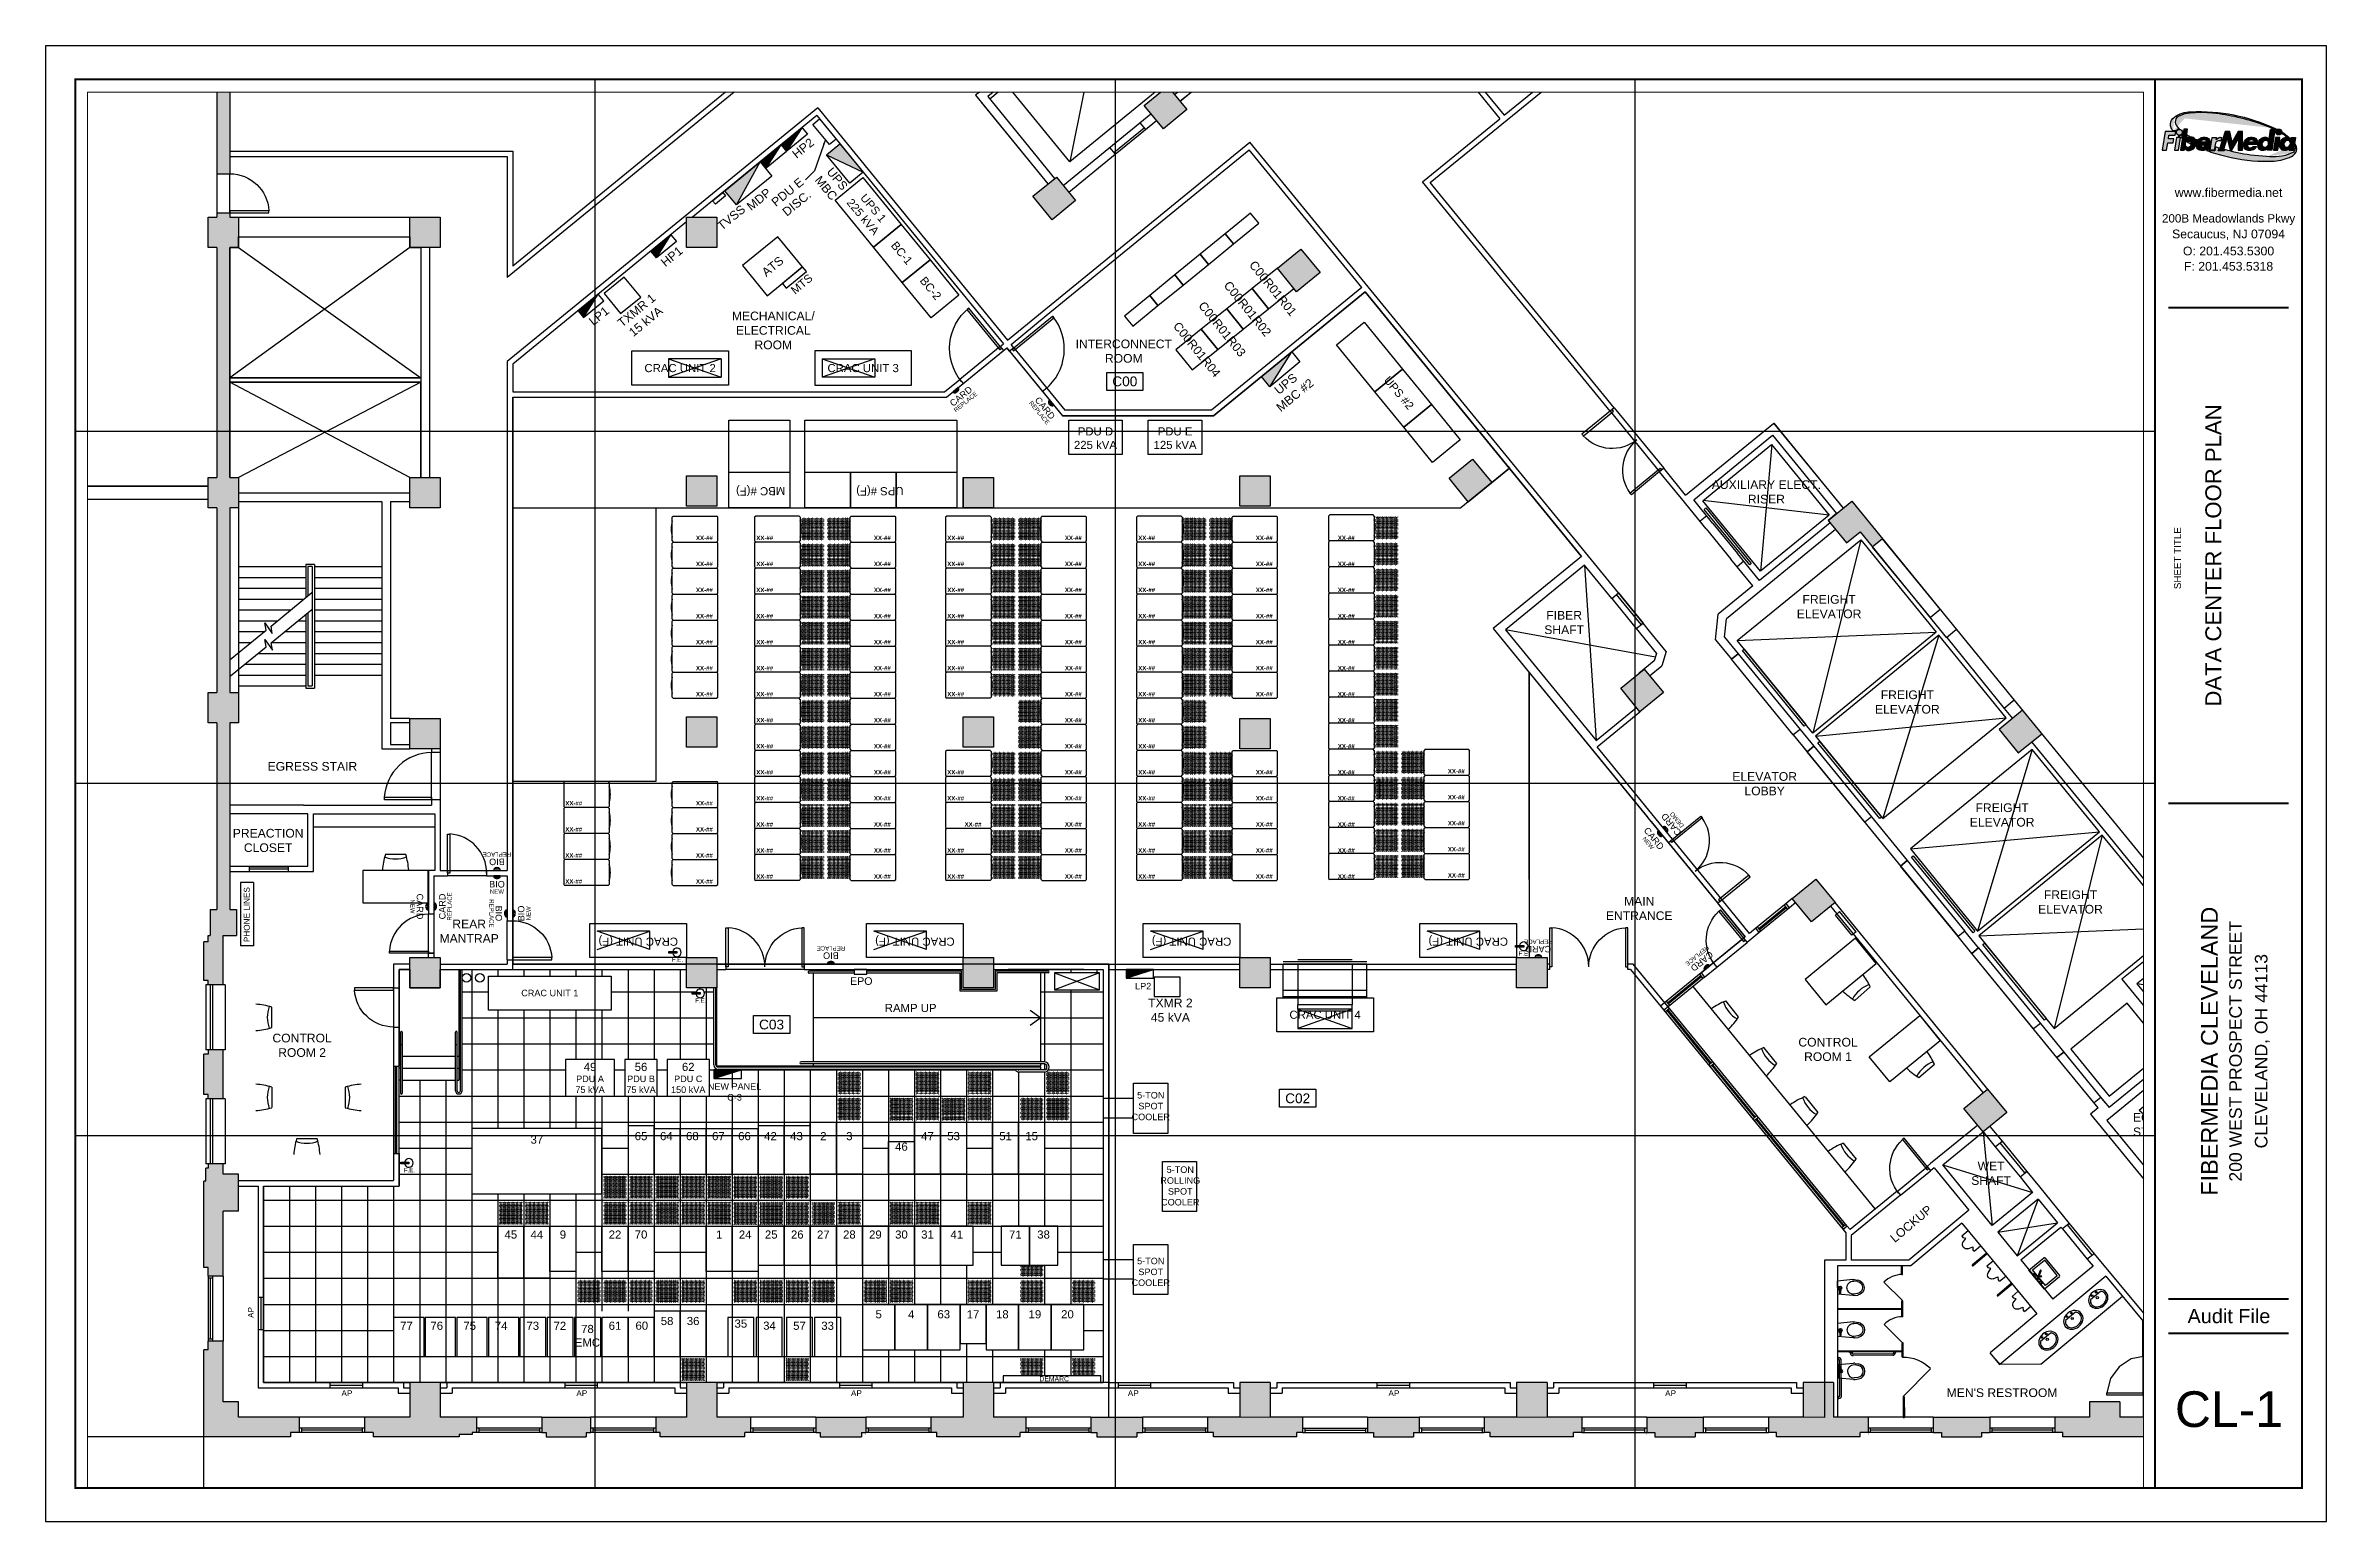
# Paper-space layout '11x17' of a CAD drawing. Header units: inches. Extents: x -0.2 to 16.8, y -0.2 to 10.8.
# The model-space entities are those that its viewports show. They can reach past a viewport. Long polylines and large blocks are cut down to what shows.
import ezdxf
from ezdxf.enums import TextEntityAlignment as Align

# ---------------------------------------------------------------- set-up
doc = ezdxf.new("R2010")
doc.units = ezdxf.units.IN
doc.header["$LTSCALE"] = 48
doc.header["$MEASUREMENT"] = 0
for name, pattern in [('DASHED', [0.75, 0.5, -0.25]), ('DASHED2', [0.375, 0.25, -0.125]), ('HIDDEN2', [0.1875, 0.125, -0.0625])]:
    doc.linetypes.add(name, pattern=pattern)
for name, color, linetype in [('A-ACCESS-PANEL', 4, 'Continuous'), ('A-ANNO-CAB#', 1, 'Continuous'), ('A-ANNO-TEXT', 1, 'Continuous'), ('A-ANNO-TEXT-CAB#', 2, 'Continuous'), ('A-ANNO-TEXT-CAGE', 1, 'Continuous'), ('A-ANNO-TEXT-SCRTY', 1, 'Continuous'), ('A-CAS', 1, 'Continuous'), ('A-COL', 5, 'Continuous'), ('A-DOOR', 1, 'Continuous'), ('A-DOR', 1, 'Continuous'), ('A-ELE', 8, 'Continuous'), ('A-EXT', 5, 'Continuous'), ('A-FLOR', 4, 'Continuous'), ('A-FLOR-GRID', 8, 'Continuous'), ('A-FLOR-PATT-RAFL', 8, 'Continuous'), ('A-FLOR-STAIRS', 8, 'Continuous'), ('A-hdr', 9, 'HIDDEN2'), ('A-HTC-COL', 9, 'Continuous'), ('A-PAR', 6, 'Continuous'), ('A-PCD', 4, 'Continuous'), ('A-ROF', 6, 'Continuous'), ('A-WIN', 1, 'Continuous'), ('BORDER', 7, 'Continuous'), ('E-ELEC-EQUIP', 4, 'Continuous'), ('E-ELEC-PDU', 5, 'Continuous'), ('E-ELEC-UPS', 5, 'Continuous'), ('E-PANL', 3, 'Continuous'), ('F-EXT', 5, 'Continuous'), ('fire-alarm', 6, 'Continuous'), ('FMG-TITLE', 4, 'Continuous'), ('MECH-ACU', 5, 'Continuous'), ('P-FIXTURES', 8, 'Continuous'), ('T-BAT-PLAT', 7, 'Continuous'), ('T-EQP', 3, 'Continuous')]:
    doc.layers.add(name, color=color, linetype=linetype)
doc.layers.add('DEFPOINTS2', color=7, linetype='Continuous', plot=False)
doc.layers.add('M-ACU-N', color=7, linetype='Continuous', lineweight=30)
doc.layers.add('M-DUCT-N', color=7, linetype='Continuous', lineweight=30)
doc.styles.add('ATTR', font='romans.shx', dxfattribs={"width": 0.8, "height": 0.480011})
doc.styles.add('BLTEXT', font='arial.ttf', dxfattribs={"height": 6})
doc.styles.add('CRR Text', font='arialbd.ttf', dxfattribs={"height": 4})
doc.styles.add('ITALICT', font='arial.ttf')
doc.styles.get("Standard").update_dxf_attribs({"font": 'arial.ttf'})
doc.styles.add('style1', font='romans.shx', dxfattribs={"height": 9})
doc.styles.add('TITLES', font='arial.ttf')
doc.styles.add('TITLES-3', font='arial.ttf')
doc.dimstyles.new('STA-48-FC', dxfattribs={"dimscale": 40, "dimtxt": 0.09375, "dimasz": 0.1875, "dimexe": 0.1875, "dimexo": 0.0625, "dimgap": 0.0625, "dimtad": 1, "dimzin": 3, "dimdsep": 46, "dimlunit": 4, "dimtxsty": 'Standard', "dimblk1": 'TIC', "dimblk2": 'DOTSMALL', "dimsah": 1, "dimcen": 0.0625, "dimclrt": 6, "dimadec": 0, "dimazin": 0, "dimtfac": 1, "dimtdec": 4, "dimtofl": 0, "dimtmove": 2, "dimatfit": 3, "dimldrblk": 'TIC', "dimfxl": 1, "dimfrac": 2, "dimtolj": 1, "dimtzin": 0, "dimarcsym": 0})
doc.dimstyles.new('STA-96-FF', dxfattribs={"dimscale": 80, "dimtxt": 0.09375, "dimasz": 0.0625, "dimexe": 0.0625, "dimexo": 0.0625, "dimgap": 0.03125, "dimtad": 1, "dimdec": 1, "dimzin": 3, "dimdsep": 46, "dimlunit": 4, "dimtxsty": 'Standard', "dimblk": 'ARCHTICK', "dimcen": 0.0625, "dimdle": 0.0625, "dimclrd": 8, "dimclre": 8, "dimclrt": 256, "dimadec": 0, "dimazin": 0, "dimtfac": 1, "dimtdec": 1, "dimtofl": 0, "dimtmove": 2, "dimatfit": 3, "dimfxl": 1, "dimfrac": 1, "dimtolj": 1, "dimtzin": 0, "dimarcsym": 0})

psp = doc.layouts.new('11x17')

msp = doc.modelspace()

# ---------------------------------------------------------------- texts
at = {"layer": 'A-ANNO-CAB#', "color": 1, "linetype": 'DASHED2', "char_height": 8, "width": 58.625, "attachment_point": 5, "rotation": 309, "style": 'TITLES'}
for s, insert in [('C00R01R01', (985.4, 1058.4)), ('C00R01R02', (962, 1039.6)), ('C00R01R03', (938.6, 1020.8)), ('C00R01R04', (915.3, 1002))]:
    msp.add_mtext(s, dxfattribs=dict(at, insert=insert))
at = {"layer": 'A-ANNO-TEXT', "char_height": 8, "style": 'style1'}
for s, insert, width, attachment_point in [('{\\fArial|b0|i0|c0|p34;ELECTRICAL\\PSHAFT}', (812.6, 1263.4), 102.824, 2), ('{\\fArial|b0|i0|c0|p34;MECHANICAL/\\PELECTRICAL\\PROOM}', (524.9, 1019.6), 125.098, 5), ('{\\fArial|b0|i0|c0|p34;INTERCONNECT \\PROOM}', (847.9, 1000.5), 125.098, 5), ('{\\fArial|b0|i0|c0|p34;AUXILIARY ELECT.\\PRISER}', (1440.2, 881.5), 102.824, 2), ('{\\fArial|b0|i0|c0|p34;FIBER \\PSHAFT}', (1253.8, 750.4), 125.098, 5), ('{\\fArial|b0|i0|c0|p34;FREIGHT \\PELEVATOR}', (1498, 765), 125.098, 5), ('{\\fArial|b0|i0|c0|p34;FREIGHT \\PELEVATOR}', (1570.1, 677.1), 125.098, 5), ('{\\fArial|b0|i0|c0|p34;EGRESS STAIR}', (100.1, 617.8), 139.995, 5), ('{\\fArial|b0|i0|c0|p34;ELEVATOR\\PLOBBY}', (1438.6, 601.8), 125.098, 5), ('{\\fArial|b0|i0|c0|p34;FREIGHT \\PELEVATOR}', (1657.5, 573), 125.098, 5), ('{\\fArial|b0|i0|c0|p34;PREACTION\\PCLOSET}', (59.3, 549.5), 125.098, 5), ('{\\fArial|b0|i0|c0|p34;MAIN \\PENTRANCE}', (1323, 486.8), 125.098, 5), ('{\\fArial|b0|i0|c0|p34;FREIGHT \\PELEVATOR}', (1720.5, 492.8), 125.098, 5), ('{\\fArial|b0|i0|c0|p34;REAR \\PMANTRAP}', (244.6, 465.9), 125.098, 5), ('{\\fArial|b0|i0|c0|p34;CONTROL ^JROOM 2}', (90.6, 360.7), 137.077, 5), ('{\\fArial|b0|i0|c0|p34;CONTROL \\PROOM 1}', (1497, 356.9), 125.098, 5), ('{\\fArial|b0|i0|c0|p34;EGRESS STAIR}', (1778.1, 298.3), 49.627, 1), ('{\\fArial|b0|i0|c0|p34;WET ^JSHAFT}', (1647.3, 242.7), 125.098, 5), ("{\\fArial|b0|i0|c0|p34;MEN'S RESTROOM}", (1657.4, 40.5), 175.358, 5)]:
    msp.add_mtext(s, dxfattribs=dict(at, insert=insert, width=width, attachment_point=attachment_point))
at = {"layer": 'A-ANNO-TEXT', "attachment_point": 5}
for s, insert, char_height, width, rotation in [('HP2', (552.3, 1187.6), 8, 125.098, 39.26), ('PDU E\\PDISC.', (542.2, 1142), 8, 125.098, 39.26), ('UPS^JMBC', (578.7, 1155.1), 8, 125.098, 309.26), ('MDP', (511.6, 1140.5), 8, 125.098, 39.26), ('TVSS', (486.2, 1123.7), 8, 125.098, 39.26), ('HP1', (431.3, 1087.8), 8, 125.098, 39.26), ('ATS', (524.3, 1078.7), 8, 125.098, 39.26), ('TXMR 1\\P15 kVA', (403.1, 1033), 8, 125.098, 39.26), ('LP1', (364.2, 1033), 8, 125.098, 39.26), ('UPS\\PMBC #2', (1001.5, 965.2), 8, 44.848, 39.26), ('CRAC UNIT (F)', (400.4, 457.4), 7.5, 78.509, 180), ('CRAC UNIT (F)', (655.4, 457.4), 7.5, 78.509, 180), ('CRAC UNIT (F)', (910.4, 457.4), 7.5, 78.509, 180), ('CRAC UNIT (F)', (1165.4, 457.4), 7.5, 78.509, 180)]:
    msp.add_mtext(s, dxfattribs=dict(at, insert=insert, char_height=char_height, width=width, rotation=rotation))
at = {"layer": 'A-ANNO-TEXT', "ltscale": 24, "char_height": 7.5, "attachment_point": 5}
for s, insert, width, rotation in [('UPS 1\\P225 kVA', (612.3, 1128.4), 110.328, 309.8427), ('BC-1', (643.3, 1091), 55.164, 309.8427), ('MTS', (551.1, 1062.4), 110.328, 39.8427), ('BC-2', (669.9, 1058.5), 55.164, 309.8427), ('UPS #2', (1101.5, 962), 110.312, 310), ('MBC #(F)', (513.2, 872.5), 110.312, 180.7426), ('UPS #(F)', (623.1, 872.5), 110.312, 180.7426)]:
    msp.add_mtext(s, dxfattribs=dict(at, insert=insert, width=width, rotation=rotation))
at = {"layer": 'A-ANNO-TEXT', "attachment_point": 5}
for s, insert, char_height, width in [('CRAC UNIT 2', (439, 984.9), 7.5, 78.509), ('CRAC UNIT 3', (607.7, 984.9), 7.5, 78.509), ('PDU D\\P225 kVA', (821.8, 920.3), 7.5, 50.623), ('PDU E\\P125 kVA', (895.2, 920.3), 7.5, 50.623), ('CRAC UNIT 1', (318.9, 408.9), 6, 78.509), ('LP2', (865.8, 415.3), 6, 78.509), ('TXMR 2\\P45 kVA', (890.9, 393.1), 8, 125.098), ('RAMP UP', (651.5, 395.1), 7.5, 78.509), ('CRAC UNIT 4', (1033.5, 388.9), 7.5, 78.509), ('PDU A\\P75 kVA', (356, 324.8), 6, 67.919), ('PDU B\\P75 kVA', (403, 324.8), 6, 67.919), ('PDU C\\P150 kVA', (446.5, 324.8), 6, 67.919), ('NEW PANEL\\PC-3', (489.2, 317.8), 6, 67.918), ('5-TON\\PSPOT ^JCOOLER', (872.8, 304.7), 6, 78.509), ('5-TON\\PROLLING^JSPOT ^JCOOLER', (900, 231.1), 6, 78.509), ('5-TON\\PSPOT ^JCOOLER', (872.8, 151.9), 6, 78.509)]:
    msp.add_mtext(s, dxfattribs=dict(at, insert=insert, char_height=char_height, width=width))
at = {"layer": 'A-ANNO-TEXT'}
for s, insert, char_height, width, attachment_point, rotation, style in [('PHONE LINES', (36.9, 481.2), 5.4, 81, 2, 90, 'ITALICT'), ('PHONE LINES', (36.9, 481.2), 5.4, 81, 2, 90, 'ITALICT'), ('{\\fArial|b0|i0|c0|p34;LOCKUP}', (1573.6, 196.2), 8, 125.098, 5, 40, 'style1')]:
    msp.add_mtext(s, dxfattribs=dict(at, insert=insert, char_height=char_height, width=width, attachment_point=attachment_point, rotation=rotation, style=style))
at = {"layer": 'A-ANNO-TEXT', "color": 1, "insert": (40.7, 114.5), "char_height": 5.4, "width": 81, "attachment_point": 2, "rotation": 90, "style": 'ITALICT'}
msp.add_mtext('AP', dxfattribs=at)
at = {"layer": 'A-ANNO-TEXT', "color": 1, "attachment_point": 2, "style": 'ITALICT'}
for s, insert, char_height, width in [('AP', (131.9, 42.8), 5.4, 81), ('AP', (348.4, 42.8), 5.4, 81), ('AP', (601.5, 42.8), 5.4, 81), ('DEMARC', (783.8, 55.6), 4.5, 28.364), ('DEMARC', (783.8, 55.6), 4.5, 28.363), ('AP', (856.7, 42.8), 5.4, 81), ('AP', (1096.9, 42.8), 5.4, 81), ('AP', (1351.9, 42.8), 5.4, 81)]:
    msp.add_mtext(s, dxfattribs=dict(at, insert=insert, char_height=char_height, width=width))
at = {"layer": 'A-ANNO-TEXT-CAB#', "char_height": 7.5, "attachment_point": 5}
for s, insert, width in [('49', (356, 340.8), 16.315), ('56', (403, 340.8), 16.315), ('62', (446.5, 340.8), 16.315), ('37', (307, 273.8), 16.315), ('65', (403, 277), 16.315), ('64', (426.3, 277), 16.315), ('68', (450.3, 277), 16.315), ('67', (474.3, 277), 16.315), ('66', (498.3, 277), 16.315), ('42', (522.3, 277), 16.315), ('43', (546.3, 277), 16.315), ('2', (571, 277), 16.315), ('3', (595, 277), 16.315), ('47', (667, 277), 16.315), ('53', (691, 277), 16.315), ('51', (739, 277), 16.315), ('15', (763, 277), 16.315), ('46', (643, 267.3), 34.554), ('45', (283, 186.3), 16.315), ('44', (307, 186.3), 16.315), ('9', (331, 186.3), 16.315), ('22', (379, 186.3), 16.315), ('70', (403, 186.3), 16.315), ('1', (475, 186.3), 16.315), ('24', (499, 186.3), 16.315), ('25', (523, 186.3), 16.315), ('26', (547, 186.3), 16.315), ('27', (571, 186.3), 16.315), ('28', (595, 186.3), 16.315), ('29', (619, 186.3), 16.315), ('30', (643, 186.3), 16.315), ('31', (667, 186.3), 16.315), ('41', (694, 186.3), 16.315), ('71', (748, 186.3), 16.315), ('38', (774, 186.3), 16.315), ('77', (186.8, 102.2), 16.315), ('76', (214.7, 102.2), 16.315), ('75', (245.1, 102.2), 16.315), ('74', (274.1, 102.2), 16.315), ('73', (303.2, 102.2), 16.315), ('72', (328.2, 102.2), 16.315), ('61', (379, 102.2), 16.315), ('60', (403.7, 102.3), 16.315), ('58', (427, 106.6), 16.315), ('36', (451, 106.6), 16.315), ('35', (495, 104.2), 16.315), ('34', (521.4, 102.3), 16.315), ('57', (549, 102.2), 16.315), ('33', (575, 102.2), 16.315), ('5', (622, 112.8), 16.315), ('4', (652, 112.8), 16.315), ('63', (682, 112.8), 16.315), ('17', (709, 112.8), 16.315), ('18', (736, 112.8), 16.315), ('19', (766, 112.8), 16.315), ('20', (796, 112.8), 16.315), ('78\\PEMC', (353.6, 93), 16.315)]:
    msp.add_mtext(s, dxfattribs=dict(at, insert=insert, width=width))
at = {"layer": 'A-PCD', "color": 1, "insert": (606, 419.9), "char_height": 7, "width": 23.981, "attachment_point": 5, "style": 'style1'}
msp.add_mtext('{\\fArial|b0|i0|c0|p34;EPO}', dxfattribs=at)
at = {"layer": 'BORDER', "style": 'CRR Text'}
for p in [(461.4, 828.4), (517, 828.4), (625.4, 828.4), (693, 828.4), (801.4, 828.4), (869, 828.4), (977.4, 828.4), (1053, 828.4), (461.4, 804.4), (517, 804.4), (625.4, 804.4), (693, 804.4), (801.4, 804.4), (869, 804.4), (977.4, 804.4), (1053, 804.4), (461.4, 780.4), (517, 780.4), (625.4, 780.4), (693, 780.4), (801.4, 780.4), (869, 780.4), (977.4, 780.4), (1053, 780.4), (461.4, 756.4), (517, 756.4), (625.4, 756.4), (693, 756.4), (801.4, 756.4), (869, 756.4), (977.4, 756.4), (1053, 756.4), (461.4, 732.4), (517, 732.4), (625.4, 732.4), (693, 732.4), (801.4, 732.4), (869, 732.4), (977.4, 732.4), (1053, 732.4), (461.4, 708.4), (517, 708.4), (625.4, 708.4), (693, 708.4), (801.4, 708.4), (869, 708.4), (977.4, 708.4), (1053, 708.4), (461.4, 684.4), (517, 684.4), (625.4, 684.4), (693, 684.4), (801.4, 684.4), (869, 684.4), (977.4, 684.4), (1053, 684.4), (517, 660.4), (625.4, 660.4), (801.4, 660.4), (869, 660.4), (1053, 660.4), (517, 636.4), (625.4, 636.4), (801.4, 636.4), (869, 636.4), (1053, 636.4), (517, 612.4), (625.4, 612.4), (693, 612.4), (801.4, 612.4), (869, 612.4), (977.4, 612.4), (1053, 612.4), (1154.4, 613.4), (517, 588.4), (625.4, 588.4), (693, 588.4), (801.4, 588.4), (869, 588.4), (977.4, 588.4), (1053, 588.4), (1154.4, 589.4), (341, 583.8), (461.4, 583.8), (341, 559.8), (461.4, 559.8), (517, 564.4), (625.4, 564.4), (709, 564.4), (801.4, 564.4), (869, 564.4), (977.4, 564.4), (1053, 564.4), (1154.4, 565.4), (341, 535.8), (461.4, 535.8), (517, 540.4), (625.4, 540.4), (693, 540.4), (801.4, 540.4), (869, 540.4), (977.4, 540.4), (1053, 540.4), (1154.4, 541.4), (341, 511.8), (461.4, 511.8), (517, 516.4), (625.4, 516.4), (693, 516.4), (801.4, 516.4), (869, 516.4), (977.4, 516.4), (1053, 516.4), (1154.4, 517.4)]:
    msp.add_attdef('XX-##', text='C01', height=4, dxfattribs=at).set_placement(p, align=Align.MIDDLE_CENTER)

# ---------------------------------------------------------------- blocks, each defined once
blk = doc.blocks.new('A$C0594215C')
h = blk.add_hatch(color=252)
edge = h.paths.add_edge_path()
edge.add_arc((0.171, -2.083), 1.994, 62.7894, 63.2238)
edge.add_line((1.069, -0.303), (1.072, -0.289))
edge.add_line((1.072, -0.289), (1.04, -0.289))
edge.add_arc((0.171, -2.083), 1.994, 64.1609, 72.4907)
edge.add_arc((-0.528, -3.968), 4.003, 71.0703, 84.8793)
edge.add_arc((-0.328, -2.37), 2.394, 86.2276, 94.9024)
edge.add_arc((-0.457, -0.695), 0.714, 96.0967, 112.5899)
edge.add_arc((-0.693, -0.152), 0.122, 108.3256, 226.6407)
edge.add_arc((0.069, 0.589), 1.185, 224.4633, 227.3059)
edge.add_arc((-0.737, -0.349), 0.0671, 87.7889, 157.4045)
edge.add_line((-0.799, -0.323), (-0.854, -0.323))
edge.add_arc((-0.739, -0.202), 0.167, 124.0419, 226.356, ccw=False)
edge.add_arc((-0.514, -0.508), 0.547, 90.8299, 125.5691, ccw=False)
edge.add_arc((-0.361, -3.311), 3.354, 64.9513, 92.7567, ccw=False)
edge.add_arc((0.704, -1.147), 0.944, 65.1656, 67.8969, ccw=False)
edge.add_arc((1.137, -0.342), 0.0628, 125.6608, 149.403)
h = blk.add_hatch(color=150)
h.paths.add_polyline_path([(-0.944, -0.473), (-0.933, -0.404), (-0.816, -0.404), (-0.804, -0.331), (-1.005, -0.331), (-1.062, -0.683), (-0.978, -0.683), (-0.955, -0.544), (-0.852, -0.544), (-0.841, -0.473)])
h.paths.add_polyline_path([(-0.832, -0.683), (-0.754, -0.683), (-0.716, -0.445), (-0.793, -0.445)])
h.paths.add_polyline_path([(-0.792, -0.349, 1), (-0.682, -0.349, 1)])
h.paths.add_polyline_path([(-0.048, -0.489), (-0.04, -0.445), (-0.12, -0.445), (-0.158, -0.683), (-0.079, -0.683), (-0.058, -0.555, -0.245072), (-0.016, -0.517, -0.204968), (0.045, -0.516), (0.055, -0.443, 0.148076), (0.012, -0.448, 0.095823)])
h = blk.add_hatch(color=252)
edge = h.paths.add_edge_path()
edge.add_arc((-0.558, -0.115), 0.361, 236.5401, 237.5629)
edge.add_arc((0.529, 1.413), 2.236, 235.0372, 235.8469)
edge.add_line((-0.726, -0.437), (-0.707, -0.437))
edge.add_line((-0.707, -0.437), (-0.709, -0.449))
edge.add_arc((0.529, 1.413), 2.236, 236.3711, 236.9146)
edge.add_line((-0.691, -0.46), (-0.679, -0.382))
edge.add_arc((-0.744, -0.338), 0.0793, 260.6469, 326.0635, ccw=False)
edge = h.paths.add_edge_path()
edge.add_arc((0.069, 0.589), 1.185, 236.2251, 239.4956)
edge.add_arc((-0.52, -0.542), 0.111, 96.4802, 110.1386)
edge.add_arc((-0.53, -0.548), 0.114, 104.3187, 127.9229)
edge.add_line((-0.6, -0.458), (-0.59, -0.396))
edge = h.paths.add_edge_path()
edge.add_arc((-0.271, -0.588), 0.163, 144.0048, 152.479)
edge.add_arc((-0.582, -0.547), 0.171, 11.729, 13.1612)
edge.add_arc((-0.519, -0.529), 0.105, 11.0202, 27.1121)
edge.add_arc((0.145, 0.636), 1.254, 242.9463, 244.1288)
edge = h.paths.add_edge_path()
edge.add_arc((0.529, 1.408), 2.236, 239.9159, 242.2112)
edge.add_arc((-0.579, -0.56), 0.0667, 350.7832, 372.2464)
edge.add_arc((-0.558, -0.564), 0.0479, 22.6194, 62.361)
edge.add_arc((-0.559, -0.608), 0.0898, 75.1488, 106.0788)
edge.add_arc((-0.539, -0.601), 0.0905, 119.4301, 125.3108)
edge = h.paths.add_edge_path()
edge.add_line((-0.156, -0.589), (-0.329, -0.589))
edge.add_line((-0.329, -0.589), (-0.329, -0.609))
edge.add_arc((-0.29, -0.583), 0.0473, 213.887, 332.846)
edge.add_line((-0.248, -0.604), (-0.158, -0.604))
edge.add_line((-0.158, -0.604), (-0.156, -0.589))
edge = h.paths.add_edge_path()
edge.add_line((0.113, -0.675), (0.106, -0.696))
edge.add_line((0.106, -0.696), (-0.006, -0.696))
edge.add_line((-0.006, -0.696), (0.011, -0.645))
edge.add_arc((1.201, 3.259), 4.081, 252.0637, 253.0564, ccw=False)
edge.add_line((-0.056, -0.624), (-0.068, -0.696))
edge.add_line((-0.068, -0.696), (-0.173, -0.696))
edge.add_line((-0.173, -0.696), (-0.162, -0.627))
edge.add_arc((-0.281, -0.571), 0.131, 293.8965, 334.8573, ccw=False)
edge.add_arc((0.529, 1.413), 2.236, 250.2161, 254.8022)
edge.add_arc((0.929, 2.388), 3.284, 252.5363, 266.76)
edge.add_arc((0.896, 1.992), 2.887, 266.9601, 273.0399)
edge.add_arc((0.997, -0.05), 0.842, 273.5404, 296.6494)
edge.add_arc((1.319, -0.656), 0.157, 290.9961, 398.7429)
edge.add_line((1.441, -0.558), (1.437, -0.584))
edge.add_arc((1.338, -0.636), 0.112, -74.7907, 27.4974, ccw=False)
edge.add_arc((1.022, 0.074), 0.887, 262.5246, 292.9024, ccw=False)
edge.add_line((0.907, -0.806), (0.601, -0.778))
edge.add_arc((1.201, 3.259), 4.081, 254.5373, 261.5451, ccw=False)
h = blk.add_hatch(color=150)
h.paths.add_polyline_path([(-0.464, -0.651, 0.242231), (-0.43, -0.511, 0.229234), (-0.477, -0.448, 0.198165), (-0.556, -0.445, 0.157245), (-0.611, -0.479), (-0.581, -0.292), (-0.656, -0.292), (-0.719, -0.683), (-0.644, -0.683), (-0.637, -0.643, 0.218493), (-0.598, -0.685, 0.192269), (-0.529, -0.685, 0.152836)])
h.paths.add_polyline_path([(-0.539, -0.618, -0.348779), (-0.621, -0.606, -0.308396), (-0.619, -0.538, -0.10989), (-0.587, -0.51, -0.140323), (-0.533, -0.509, -0.182468), (-0.506, -0.538, -0.152595), (-0.51, -0.582, -0.194321)], flags=16)
blk.add_hatch(color=7).paths.add_polyline_path([(0.455, -0.331), (0.372, -0.331), (0.258, -0.533), (0.213, -0.331), (0.129, -0.331), (0.012, -0.683), (0.097, -0.683), (0.164, -0.462), (0.218, -0.683), (0.251, -0.683), (0.376, -0.465), (0.371, -0.683), (0.455, -0.683)])
h = blk.add_hatch(color=256)
h.paths.add_polyline_path([(1.063, -0.296), (0.983, -0.296), (0.954, -0.481, 0.166083), (0.913, -0.446, 0.192269), (0.844, -0.446, 0.130237), (0.782, -0.485, 0.276075), (0.745, -0.619, 0.229234), (0.792, -0.683, 0.161259), (0.878, -0.688, 0.125212), (0.928, -0.65), (0.923, -0.683), (1.003, -0.683)])
h.paths.add_polyline_path([(0.936, -0.524, -0.304796), (0.935, -0.592, -0.111952), (0.902, -0.621, -0.140323), (0.848, -0.622, -0.182468), (0.822, -0.593, -0.152595), (0.825, -0.549, -0.194321), (0.855, -0.513, -0.348779)], flags=16)
h = blk.add_hatch(color=7)
h.paths.add_polyline_path([(1.154, -0.445), (1.074, -0.445), (1.037, -0.683), (1.117, -0.683)])
h.paths.add_polyline_path([(1.082, -0.342, 1), (1.192, -0.342, 1)])
h = blk.add_hatch(color=252)
edge = h.paths.add_edge_path()
edge.add_arc((1.295, -0.524), 0.0907, 68.3504, 69.0893)
edge.add_arc((1.29, -0.533), 0.101, 68.267, 96.4055)
edge.add_line((1.278, -0.433), (1.249, -0.406))
edge.add_arc((0.171, -2.083), 1.994, 57.274, 59.1837)
edge.add_arc((1.137, -0.342), 0.0628, 332.5702, 357.8214)
edge.add_arc((0.704, -1.147), 0.944, 48.5824, 58.3167, ccw=False)
h = blk.add_hatch(color=150)
h.paths.add_polyline_path([(-0.342, -0.613), (-0.342, -0.576), (-0.161, -0.576, 0.340467), (-0.189, -0.464, 0.506645), (-0.414, -0.547, 0.158656), (-0.407, -0.643, 0.157691), (-0.353, -0.687, 0.137177), (-0.255, -0.687, 0.243345), (-0.172, -0.617), (-0.241, -0.617, -0.54938)])
h.paths.add_polyline_path([(-0.339, -0.534, -0.526598), (-0.237, -0.499, -0.268692), (-0.224, -0.534)], flags=16)
h = blk.add_hatch(color=7)
h.paths.add_polyline_path([(0.701, -0.464, 0.506645), (0.477, -0.547, 0.158656), (0.483, -0.643, 0.157691), (0.538, -0.687, 0.137177), (0.635, -0.687, 0.243345), (0.719, -0.617), (0.65, -0.617, -0.54938), (0.548, -0.613), (0.548, -0.576), (0.729, -0.576, 0.340467)])
h.paths.add_polyline_path([(0.671, -0.534), (0.556, -0.534, -0.526598), (0.658, -0.499, -0.268692)], flags=16)
h = blk.add_hatch(color=256)
h.paths.add_polyline_path([(1.324, -0.446, 0.192269), (1.255, -0.446, 0.130237), (1.193, -0.485, 0.276075), (1.156, -0.619, 0.229234), (1.203, -0.683, 0.161259), (1.289, -0.688, 0.125212), (1.339, -0.65), (1.334, -0.683), (1.414, -0.683), (1.451, -0.445), (1.371, -0.445), (1.366, -0.481, 0.166083)])
h.paths.add_polyline_path([(1.348, -0.524, -0.308396), (1.346, -0.593, -0.10989), (1.314, -0.621, -0.140323), (1.26, -0.622, -0.182468), (1.233, -0.593, -0.152595), (1.237, -0.549, -0.194321), (1.266, -0.513, -0.348779)], flags=16)
blk.add_line((1.334, -0.683), (1.414, -0.683))
at = {"color": 252}
for points in [[(1.083, -0.31, 0.001895), (1.069, -0.303), (1.072, -0.289), (1.04, -0.289, 0.036362), (0.771, -0.182, 0.060326), (-0.17, 0.019, 0.037869), (-0.532, 0.015, 0.07209), (-0.731, -0.035, 0.567589), (-0.777, -0.241, 0.012404), (-0.734, -0.282, 0.313456), (-0.799, -0.323), (-0.854, -0.323, -0.478659), (-0.832, -0.063, -0.15275), (-0.522, 0.039, -0.121923), (1.059, -0.273, -0.011918), (1.1, -0.291, 0.103967)], [(-0.757, -0.416, 0.004463), (-0.752, -0.419, 0.003533), (-0.726, -0.437), (-0.707, -0.437), (-0.709, -0.449, 0.002372), (-0.691, -0.46), (-0.679, -0.382, -0.293447)], [(-0.59, -0.396, 0.014271), (-0.532, -0.432, 0.059667), (-0.558, -0.438, 0.103358), (-0.6, -0.458)], [(1.328, -0.44, 0.003224), (1.327, -0.439, 0.123398), (1.278, -0.433), (1.249, -0.406, 0.008333), (1.193, -0.371, 0.110627), (1.2, -0.344, -0.042499)], [(-0.591, -0.527, 0.010016), (-0.513, -0.57, 0.093926), (-0.514, -0.546, 0.175165), (-0.536, -0.522, 0.135783), (-0.584, -0.522, 0.025665)], [(-0.403, -0.492, 0.036993), (-0.415, -0.513, 0.006249), (-0.416, -0.509, 0.07033), (-0.426, -0.481, 0.00516)], [(-0.156, -0.589), (-0.329, -0.589), (-0.329, -0.609, 0.57131), (-0.248, -0.604), (-0.158, -0.604)], [(0.113, -0.675), (0.106, -0.696), (-0.006, -0.696), (0.011, -0.645, -0.004332), (-0.056, -0.624), (-0.068, -0.696), (-0.173, -0.696), (-0.162, -0.627, -0.180653), (-0.227, -0.691, 0.020013), (-0.057, -0.745, 0.062143), (0.743, -0.891, 0.026534), (1.049, -0.891, 0.101175), (1.375, -0.803, 0.508135), (1.441, -0.558), (1.437, -0.584, -0.47852), (1.368, -0.744, -0.13333), (0.907, -0.806), (0.601, -0.778, -0.030587)]]:
    blk.add_lwpolyline(points, format="xyb", close=True, dxfattribs=at)
at = {"color": 150}
for points in [[(-1.062, -0.683), (-0.978, -0.683), (-0.955, -0.544), (-0.852, -0.544), (-0.841, -0.473), (-0.944, -0.473), (-0.933, -0.404), (-0.816, -0.404), (-0.804, -0.331), (-1.005, -0.331), (-1.062, -0.683)], [(-0.754, -0.683), (-0.716, -0.445), (-0.793, -0.445), (-0.832, -0.683)]]:
    blk.add_lwpolyline(points, close=True, dxfattribs=at)
for points in [[(-0.611, -0.479), (-0.581, -0.292), (-0.656, -0.292), (-0.719, -0.683), (-0.644, -0.683), (-0.637, -0.643, 0.218493), (-0.598, -0.685, 0.192269), (-0.529, -0.685, 0.152836), (-0.464, -0.651, 0.242231), (-0.43, -0.511, 0.229234), (-0.477, -0.448, 0.198165), (-0.556, -0.445, 0.162283), (-0.612, -0.481)], [(-0.618, -0.476, 0.000165), (-0.618, -0.476, 0.000165)]]:
    blk.add_lwpolyline(points, format="xyb", dxfattribs=at)
at = {"color": 7}
blk.add_lwpolyline([(0.455, -0.683), (0.455, -0.331), (0.372, -0.331), (0.258, -0.533), (0.213, -0.331), (0.129, -0.331), (0.012, -0.683), (0.097, -0.683), (0.164, -0.462), (0.218, -0.683), (0.251, -0.683), (0.376, -0.465), (0.371, -0.683), (0.455, -0.683)], dxfattribs=at)
for points in [[(0.954, -0.481), (0.983, -0.296), (1.063, -0.296), (1.003, -0.683), (0.923, -0.683), (0.928, -0.65, -0.125212), (0.878, -0.688, -0.161259), (0.792, -0.683, -0.229234), (0.745, -0.619, -0.276075), (0.782, -0.485, -0.130237), (0.844, -0.446, -0.192269), (0.913, -0.446, -0.166083)], [(0.65, -0.617), (0.719, -0.617, -0.243345), (0.635, -0.687, -0.137177), (0.538, -0.687, -0.157691), (0.483, -0.643, -0.158656), (0.477, -0.547, -0.506645), (0.701, -0.464, -0.340467), (0.729, -0.576), (0.548, -0.576), (0.548, -0.613, 0.54938)], [(0.658, -0.499, -0.268692), (0.671, -0.534), (0.556, -0.534, -0.526598)], [(0.936, -0.524, 0.348779), (0.855, -0.513, 0.194321), (0.825, -0.549, 0.152595), (0.822, -0.593, 0.182468), (0.848, -0.622, 0.140323), (0.902, -0.621, 0.111952), (0.935, -0.592, 0.304796)]]:
    blk.add_lwpolyline(points, format="xyb", close=True, dxfattribs=at)
at = {"color": 150}
for points in [[(-0.621, -0.606, 0.348779), (-0.539, -0.618, 0.194321), (-0.51, -0.582, 0.152595), (-0.506, -0.538, 0.182468), (-0.533, -0.509, 0.140323), (-0.587, -0.51, 0.111952), (-0.619, -0.539, 0.304796)], [(-0.241, -0.617), (-0.172, -0.617, -0.243345), (-0.255, -0.687, -0.137177), (-0.353, -0.687, -0.157691), (-0.407, -0.643, -0.158656), (-0.414, -0.547, -0.506645), (-0.189, -0.464, -0.340467), (-0.161, -0.576), (-0.342, -0.576), (-0.342, -0.613, 0.54938)], [(-0.237, -0.499, -0.268692), (-0.224, -0.534), (-0.339, -0.534, -0.526598)], [(-0.079, -0.683), (-0.158, -0.683), (-0.12, -0.445), (-0.04, -0.445), (-0.048, -0.489, -0.093592), (0.01, -0.449, -0.153751), (0.055, -0.443), (0.045, -0.516, 0.204968), (-0.016, -0.517, 0.245072), (-0.058, -0.555)]]:
    blk.add_lwpolyline(points, format="xyb", close=True, dxfattribs=at)
at = {"color": 7}
blk.add_lwpolyline([(1.074, -0.445), (1.037, -0.683), (1.117, -0.683), (1.154, -0.445)], close=True, dxfattribs=at)
for points in [[(1.371, -0.445), (1.451, -0.445), (1.414, -0.683), (1.334, -0.683), (1.339, -0.65, -0.125212), (1.289, -0.688, -0.161259), (1.203, -0.683, -0.229234), (1.156, -0.619, -0.276075), (1.193, -0.485, -0.130237), (1.255, -0.446, -0.192269), (1.324, -0.446, -0.166083), (1.366, -0.481)], [(1.348, -0.524, 0.348779), (1.266, -0.513, 0.194321), (1.237, -0.549, 0.152595), (1.233, -0.593, 0.182468), (1.26, -0.622, 0.140323), (1.314, -0.621, 0.111952), (1.346, -0.592, 0.304796)]]:
    blk.add_lwpolyline(points, format="xyb", close=True)
at = {"color": 252}
blk.add_lwpolyline([(1.431, -0.574, 0.012864), (1.428, -0.569)], format="xyb", dxfattribs=at)
at = {"color": 150}
blk.add_circle((-0.737, -0.349), 0.0551, dxfattribs=at)
at = {"color": 7}
blk.add_circle((1.137, -0.342), 0.0551, dxfattribs=at)
blk = doc.blocks.new('FBRMD-11-17-TITLE')
at = {"color": 5, "const_width": 0.0148}
blk.add_lwpolyline([(0.222, 0.25), (15.722, 0.25), (15.722, 10.75), (0.222, 10.75)], close=True, dxfattribs=at)
for points in [[(15.722, 0.25), (16.819, 0.25), (16.819, 10.75), (15.722, 10.75)], [(16.72, 9.048), (15.822, 9.048)], [(16.72, 5.353), (15.822, 5.353)], [(16.72, 1.657), (15.822, 1.657)], [(16.72, 1.402), (15.822, 1.402)]]:
    blk.add_lwpolyline(points, dxfattribs=at)
at = {"layer": 'DEFPOINTS'}
blk.add_lwpolyline([(0, 0), (17, 0), (17, 11), (0, 11)], close=True, dxfattribs=at)
at = {"layer": 'DEFPOINTS2'}
for p, q in [((4.097, 0.25), (4.097, 10.75)), ((7.972, 10.75), (7.972, 0.25)), ((11.847, 0.25), (11.847, 10.75)), ((15.722, 8.125), (0.222, 8.125)), ((15.722, 5.5), (0.222, 5.5)), ((15.722, 2.875), (0.222, 2.875))]:
    blk.add_line(p, q, dxfattribs=at)
at = {"xscale": 0.3953900133538824, "yscale": 0.3953900133538824, "zscale": 0.3953900133538824}
blk.add_blockref('A$C0594215C', (16.196, 10.492), dxfattribs=at)
at = {"layer": 'FMG-TITLE', "style": 'TITLES'}
for s, height, p in [('www.fibermedia.net', 0.06533, (16.271, 9.873)), ('200B Meadowlands Pkwy', 0.06207, (16.271, 9.682)), ('Secaucus, NJ 07094', 0.06533, (16.271, 9.564)), ('O: 201.453.5300', 0.06533, (16.271, 9.437)), ('F: 201.453.5318', 0.06533, (16.271, 9.323))]:
    blk.add_text(s, height=height, dxfattribs=at).set_placement(p, align=Align.CENTER)
blk.add_text('SHEET TITLE', height=0.05227, rotation=90, dxfattribs=at).set_placement((15.917, 6.949))
at = {"layer": 'FMG-TITLE'}
for tag, height, style, p in [('SHEETNAME1', 0.118, 'TITLES-3', (16.216, 7.2)), ('SHEETNAME2', 0.118, 'TITLES-3', (16.413, 7.2)), ('SHEETNAME3', 0.118, 'TITLES-3', (16.595, 7.2)), ('BUILDINGNAME', 0.125, 'TITLES', (16.191, 3.505)), ('BUILDINGADDRESS', 0.0938, 'TITLES-3', (16.37, 3.505)), ('BUILDINGADDRESS2', 0.0938, 'TITLES-3', (16.561, 3.505))]:
    blk.add_attdef(tag, text='', height=height, rotation=90, dxfattribs=dict(at, style=style)).set_placement(p, align=Align.CENTER)
for tag, height, style, p in [('DATE', 0.106, 'TITLES-3', (16.274, 1.531)), ('SHEET', 0.266, 'TITLES', (16.274, 0.837))]:
    blk.add_attdef(tag, text='', height=height, dxfattribs=dict(at, style=style)).set_placement(p, align=Align.MIDDLE_CENTER)
blk = doc.blocks.new('x-dor36')
blk.add_lwpolyline([(2, 36), (2, 0), (0, 0), (0, 36)], close=True)
at = {"color": 8}
blk.add_arc((-0.1, 0), 36.1, 0.0689, 86.658, dxfattribs=at)
blk = doc.blocks.new('UP')
at = {"layer": 'P-FIXTURES', "linetype": 'Continuous'}
for p, q in [((-1, 2), (-1, 35)), ((1, 2), (1, 35))]:
    blk.add_line(p, q, dxfattribs=at)
for centre, start, end in [((0, 35), 360, 180), ((0, 2), 180, 360)]:
    blk.add_arc(centre, 1, start, end, dxfattribs=at)
blk = doc.blocks.new('URINAL')
at = {"layer": 'P-FIXTURES', "linetype": 'Continuous'}
for p, q in [((-18, 15), (-14, 15)), ((-18, 0), (-18, 15)), ((-10, 12), (-14, 15)), ((-7.4, 21.2), (-10, 12)), ((7.4, 21.2), (10, 12)), ((10, 12), (14, 15)), ((18, 15), (14, 15)), ((18, 15), (18, 0))]:
    blk.add_line(p, q, dxfattribs=at)
blk.add_arc((0, 17.9), 8.05, 23.6878, 156.3141, dxfattribs=at)
blk = doc.blocks.new('x-dor48')
for p, q in [((-48, 0), (-48, 2)), ((0, 2), (-48, 2)), ((0, 0), (-48, 0)), ((0, 0), (0, 2))]:
    blk.add_line(p, q)
at = {"color": 8}
blk.add_arc((0, 0), 48, 90, 180, dxfattribs=at)
blk = doc.blocks.new('FireEXTING')
blk.add_lwpolyline([(18.6, 8.5), (11.2, 8.5), (11.2, 9.9), (18.6, 9.9)], close=True)
blk.add_arc((18.6, 9.2), 4, 190.1186, 169.8814)
at = {"ltscale": 48, "insert": (19.1, 4.6), "char_height": 4, "width": 9.518, "attachment_point": 2}
blk.add_mtext('F.E.', dxfattribs=at)
blk = doc.blocks.new('_DOTSMALL')
at = {"color": 0, "linetype": 'ByBlock', "const_width": 0.5}
blk.add_lwpolyline([(-0.0625, 0, 1), (0.0625, 0, 1)], format="xyb", close=True, dxfattribs=at)
blk = doc.blocks.new('TIC')
blk.add_line((-1, 0), (0.5, 0))
at = {"const_width": 0.125}
blk.add_lwpolyline([(-0.25, -0.25), (0.25, 0.25)], dxfattribs=at)
blk = doc.blocks.new('RECTANGULAR_SINK[1]')
for points in [[(14.25, -9), (0, -9), (0, 9), (14.25, 9)], [(13.125, -7.5), (2.25, -7.5), (2.25, 7.5), (13.125, 7.5)], [(13.5, 7.125), (13.5, -7.125)], [(15, 8.25), (15, -8.25)]]:
    blk.add_lwpolyline(points)
for centre, radius, start, end in [((13.125, 7.125), 0.375, 359.9998, 90.00006), ((14.25, 8.25), 0.75, 359.9999, 89.99991), ((13.125, -7.125), 0.375, 269.9999, 359.9999), ((14.25, -8.25), 0.75, 270.0001, 0.00003)]:
    blk.add_arc(centre, radius, start, end)
at = {"style": 'ATTR', "width": 0.8, "flags": 9}
blk.add_attdef('ESTCODE', (0, -9), '', height=0.0045, dxfattribs=at)
blk = doc.blocks.new('KITCHEN_FAUCET_PV[1]')
for p, q in [((-5.5, -0.75), (-5.5, -1.25)), ((-4.9427, -0.75), (-5.5, -0.75)), ((-5.5, -1.25), (-4.9427, -1.25)), ((-0.1477, -1.7441), (3.567, -8.1782)), ((4.4331, -7.6782), (0.7184, -1.2441)), ((4.9428, -0.75), (5.5, -0.75)), ((5.5, -1.25), (4.9428, -1.25)), ((5.5, -0.75), (5.5, -1.25))]:
    blk.add_line(p, q)
blk.add_lwpolyline([(-0.0058, -2), (-6, -2), (-6, 0), (6, 0), (6, -2), (1.152, -2)])
for centre, radius in [((-4, -1), 1), ((4, -1), 1), ((0, -1), 0.75)]:
    blk.add_circle(centre, radius)
blk.add_arc((4, -7.9282), 0.5, 210, 30)
at = {"style": 'ATTR', "width": 0.8, "flags": 9}
blk.add_attdef('ESTCODE', (0, 0), '', height=0.000024, dxfattribs=at)
blk = doc.blocks.new('CAGE TAG')
at = {"linetype": 'Continuous'}
blk.add_lwpolyline([(-16.7, 8.3), (16.7, 8.3), (16.7, -8.3), (-16.7, -8.3)], close=True, dxfattribs=at)
at = {"style": 'TITLES'}
blk.add_attdef('C01', text='', height=9, dxfattribs=at).set_placement((0, 0), align=Align.MIDDLE_CENTER)
blk = doc.blocks.new('ACCESSCONTROL')
at = {"linetype": 'Continuous'}
blk.add_lwpolyline([(-3, -1.2), (3, -1.2), (3, 0), (-3, 0)], close=True, dxfattribs=at)
blk.add_arc((0, 1.7), 4.22, 224.7603, 315.2397, dxfattribs=at)
at = {"linetype": 'Continuous', "style": 'BLTEXT'}
for tag, height, p in [('ACTYPE', 6, (0, -7.8)), ('ACSTAT', 4, (0, -14.5))]:
    blk.add_attdef(tag, text='', height=height, dxfattribs=at).set_placement(p, align=Align.MIDDLE_CENTER)
blk = doc.blocks.new('VENTTILE')
for centre in [(-22, 22), (-22, 21), (-21, 21.5), (-20, 22), (-20, 21), (-19, 21.5), (-18, 22), (-18, 21), (-17, 21.5), (-16, 22), (-16, 21), (-15, 21.5), (-14, 22), (-14, 21), (-13, 21.5), (-12, 22), (-12, 21), (-11, 21.5), (-10, 22), (-10, 21), (-9, 21.5), (-8, 22), (-8, 21), (-7, 21.5), (-6, 22), (-6, 21), (-5, 21.5), (-4, 22), (-4, 21), (-3, 21.5), (-2, 22), (-2, 21), (-22, 20), (-22, 19), (-22, 18), (-22, 17), (-22, 16), (-22, 15), (-22, 14), (-22, 13), (-22, 12), (-22, 11), (-22, 10), (-22, 9), (-22, 8), (-22, 7), (-22, 6), (-22, 5), (-22, 4), (-22, 3), (-22, 2), (-21, 20.5), (-21, 19.5), (-21, 18.5), (-21, 17.5), (-21, 16.5), (-21, 15.5), (-21, 14.5), (-21, 13.5), (-21, 12.5), (-21, 11.5), (-21, 10.5), (-21, 9.5), (-21, 8.5), (-21, 7.5), (-21, 6.5), (-21, 5.5), (-21, 4.5), (-21, 3.5), (-21, 2.5), (-20, 20), (-20, 19), (-20, 18), (-20, 17), (-20, 16), (-20, 15), (-20, 14), (-20, 13), (-20, 12), (-20, 11), (-20, 10), (-20, 9), (-20, 8), (-20, 7), (-20, 6), (-20, 5), (-20, 4), (-20, 3), (-20, 2), (-19, 20.5), (-19, 19.5), (-19, 18.5), (-19, 17.5), (-19, 16.5), (-19, 15.5), (-19, 14.5), (-19, 13.5), (-19, 12.5), (-19, 11.5), (-19, 10.5), (-19, 9.5), (-19, 8.5), (-19, 7.5), (-19, 6.5), (-19, 5.5), (-19, 4.5), (-19, 3.5), (-19, 2.5), (-18, 20), (-18, 19), (-18, 18), (-18, 17), (-18, 16), (-18, 15), (-18, 14), (-18, 13), (-18, 12), (-18, 11), (-18, 10), (-18, 9), (-18, 8), (-18, 7), (-18, 6), (-18, 5), (-18, 4), (-18, 3), (-18, 2), (-17, 20.5), (-17, 19.5), (-17, 18.5), (-17, 17.5), (-17, 16.5), (-17, 15.5), (-17, 14.5), (-17, 13.5), (-17, 12.5), (-17, 11.5), (-17, 10.5), (-17, 9.5), (-17, 8.5), (-17, 7.5), (-17, 6.5), (-17, 5.5), (-17, 4.5), (-17, 3.5), (-17, 2.5), (-16, 20), (-16, 19), (-16, 18), (-16, 17), (-16, 16), (-16, 15), (-16, 14), (-16, 13), (-16, 12), (-16, 11), (-16, 10), (-16, 9), (-16, 8), (-16, 7), (-16, 6), (-16, 5), (-16, 4), (-16, 3), (-16, 2), (-15, 20.5), (-15, 19.5), (-15, 18.5), (-15, 17.5), (-15, 16.5), (-15, 15.5), (-15, 14.5), (-15, 13.5), (-15, 12.5), (-15, 11.5), (-15, 10.5), (-15, 9.5), (-15, 8.5), (-15, 7.5), (-15, 6.5), (-15, 5.5), (-15, 4.5), (-15, 3.5), (-15, 2.5), (-14, 20), (-14, 19), (-14, 18), (-14, 17), (-14, 16), (-14, 15), (-14, 14), (-14, 13), (-14, 12), (-14, 11), (-14, 10), (-14, 9), (-14, 8), (-14, 7), (-14, 6), (-14, 5), (-14, 4), (-14, 3), (-14, 2), (-13, 20.5), (-13, 19.5), (-13, 18.5), (-13, 17.5), (-13, 16.5), (-13, 15.5), (-13, 14.5), (-13, 13.5), (-13, 12.5), (-13, 11.5), (-13, 10.5), (-13, 9.5), (-13, 8.5), (-13, 7.5), (-13, 6.5), (-13, 5.5), (-13, 4.5), (-13, 3.5), (-13, 2.5), (-12, 20), (-12, 19), (-12, 18), (-12, 17), (-12, 16), (-12, 15), (-12, 14), (-12, 13), (-12, 12), (-12, 11), (-12, 10), (-12, 9), (-12, 8), (-12, 7), (-12, 6), (-12, 5), (-12, 4), (-12, 3), (-12, 2), (-11, 20.5), (-11, 19.5), (-11, 18.5), (-11, 17.5), (-11, 16.5), (-11, 15.5), (-11, 14.5), (-11, 13.5), (-11, 12.5), (-11, 11.5), (-11, 10.5), (-11, 9.5), (-11, 8.5), (-11, 7.5), (-11, 6.5), (-11, 5.5), (-11, 4.5), (-11, 3.5), (-11, 2.5), (-10, 20), (-10, 19), (-10, 18), (-10, 17), (-10, 16), (-10, 15), (-10, 14), (-10, 13), (-10, 12), (-10, 11), (-10, 10), (-10, 9), (-10, 8), (-10, 7), (-10, 6), (-10, 5), (-10, 4), (-10, 3), (-10, 2), (-9, 20.5), (-9, 19.5), (-9, 18.5), (-9, 17.5), (-9, 16.5), (-9, 15.5), (-9, 14.5), (-9, 13.5), (-9, 12.5), (-9, 11.5), (-9, 10.5), (-9, 9.5), (-9, 8.5), (-9, 7.5), (-9, 6.5), (-9, 5.5), (-9, 4.5), (-9, 3.5), (-9, 2.5), (-8, 20), (-8, 19), (-8, 18), (-8, 17), (-8, 16), (-8, 15), (-8, 14), (-8, 13), (-8, 12), (-8, 11), (-8, 10), (-8, 9), (-8, 8), (-8, 7), (-8, 6), (-8, 5), (-8, 4), (-8, 3), (-8, 2), (-7, 20.5), (-7, 19.5), (-7, 18.5), (-7, 17.5), (-7, 16.5), (-7, 15.5), (-7, 14.5), (-7, 13.5), (-7, 12.5), (-7, 11.5), (-7, 10.5), (-7, 9.5), (-7, 8.5), (-7, 7.5), (-7, 6.5), (-7, 5.5), (-7, 4.5), (-7, 3.5), (-7, 2.5), (-6, 20), (-6, 19), (-6, 18), (-6, 17), (-6, 16), (-6, 15), (-6, 14), (-6, 13), (-6, 12), (-6, 11), (-6, 10), (-6, 9), (-6, 8), (-6, 7), (-6, 6), (-6, 5), (-6, 4), (-6, 3), (-6, 2), (-5, 20.5), (-5, 19.5), (-5, 18.5), (-5, 17.5), (-5, 16.5), (-5, 15.5), (-5, 14.5), (-5, 13.5), (-5, 12.5), (-5, 11.5), (-5, 10.5), (-5, 9.5), (-5, 8.5), (-5, 7.5), (-5, 6.5), (-5, 5.5), (-5, 4.5), (-5, 3.5), (-5, 2.5), (-4, 20), (-4, 19), (-4, 18), (-4, 17), (-4, 16), (-4, 15), (-4, 14), (-4, 13), (-4, 12), (-4, 11), (-4, 10), (-4, 9), (-4, 8), (-4, 7), (-4, 6), (-4, 5), (-4, 4), (-4, 3), (-4, 2), (-3, 20.5), (-3, 19.5), (-3, 18.5), (-3, 17.5), (-3, 16.5), (-3, 15.5), (-3, 14.5), (-3, 13.5), (-3, 12.5), (-3, 11.5), (-3, 10.5), (-3, 9.5), (-3, 8.5), (-3, 7.5), (-3, 6.5), (-3, 5.5), (-3, 4.5), (-3, 3.5), (-3, 2.5), (-2, 20), (-2, 19), (-2, 18), (-2, 17), (-2, 16), (-2, 15), (-2, 14), (-2, 13), (-2, 12), (-2, 11), (-2, 10), (-2, 9), (-2, 8), (-2, 7), (-2, 6), (-2, 5), (-2, 4), (-2, 3), (-2, 2)]:
    blk.add_circle(centre, 0.0938)
blk = doc.blocks.new('_ArchTick')
at = {"color": 0, "linetype": 'ByBlock', "const_width": 0.15}
blk.add_lwpolyline([(-0.5, -0.5), (0.5, 0.5)], dxfattribs=at)
blk = doc.blocks.new('tripplite-sr42ub-l')
for p, q in [((1, 24), (0, 23)), ((0, 1), (0, 23)), ((1, 24), (41, 24)), ((42, 23), (41, 24)), ((42, 1), (42, 23)), ((0, 1), (1, 0)), ((1, 0), (41, 0)), ((41, 0), (42, 1))]:
    blk.add_line(p, q)
blk.add_arc((27.625, 12), 28.625, 164.810713, 195.189287)
at = {"style": 'CRR Text'}
for tag, p in [('CG', (10.5, 12)), ('RW', (21, 12)), ('RK', (31.5, 12))]:
    blk.add_attdef(tag, text='', height=4, dxfattribs=at).set_placement(p, align=Align.MIDDLE_CENTER)
blk = doc.blocks.new('tripplite-sr42ub-r')
for p, q in [((-41, 0), (-42, -1)), ((-1, 0), (-41, 0)), ((0, -1), (-1, 0)), ((-42, -1), (-42, -23)), ((0, -1), (0, -23)), ((-42, -23), (-41, -24)), ((-1, -24), (-41, -24)), ((-1, -24), (0, -23))]:
    blk.add_line(p, q)
blk.add_arc((-27.6, -12), 28.6, 344.8107, 15.1893)
at = {"style": 'CRR Text'}
for tag, p in [('CG', (-30.3, -12)), ('RW', (-19.8, -12)), ('RK', (-9.3, -12))]:
    blk.add_attdef(tag, text='', height=4, dxfattribs=at).set_placement(p, align=Align.MIDDLE_CENTER)

# ---------------------------------------------------------------- hatches: boundary and pattern name
at = {"layer": 'A-HTC-COL'}
for points in [[(24, 1336), (12, 1336), (12, 1164), (24, 1164), (24, 1180)], [(866.7, 1227.1), (884.4, 1205.5), (906.1, 1223.2), (888.4, 1244.9)], [(803.5, 1139.3), (785.8, 1161), (764.1, 1143.3), (781.8, 1121.6)], [(32, 884), (24, 884), (24, 1096), (32, 1096), (32, 1124), (24, 1124), (24, 1128), (12, 1128), (12, 1124), (4, 1124), (4, 1096), (12, 1096), (12, 884), (4, 884), (4, 856), (12, 856), (12, 686), (4, 686), (4, 658), (12, 658), (12, 486), (6, 486), (6, 462), (4, 462), (4, 456), (0, 456), (0, 420.5), (4, 420.5), (4, 416.5), (18, 416.5), (18, 462), (30, 462), (30, 486), (24, 486), (24, 658), (32, 658), (32, 686), (24, 686), (24, 856), (32, 856)], [(218, 1124), (190, 1124), (190, 1096), (200, 1096), (200, 1096), (218, 1096)], [(473, 1096), (445, 1096), (445, 1124), (473, 1124)], [(989.5, 1076.9), (1011.2, 1094.6), (1028.9, 1073), (1007.2, 1055.2)], [(218, 856), (190, 856), (190, 884), (218, 884)], [(473, 857.6), (445, 857.6), (445, 885.6), (473, 885.6)], [(728, 856), (700, 856), (700, 884), (728, 884)], [(983, 857.6), (955, 857.6), (955, 885.6), (983, 885.6)], [(1147.7, 883.4), (1169.4, 901.1), (1187.1, 879.4), (1165.4, 861.7)], [(1518.8, 862.2), (1497.2, 844.5), (1498.9, 842.4), (1514.1, 823.8), (1526.5, 833.9), (1537.8, 820), (1547.1, 827.6)], [(1327.6, 707.5), (1322.9, 703.7), (1305.9, 689.8), (1323.6, 668.1), (1345.3, 685.8)], [(218, 662), (190, 662), (190, 634), (218, 634)], [(473, 635.6), (445, 635.6), (445, 663.6), (473, 663.6)], [(728, 635.6), (700, 635.6), (700, 663.6), (728, 663.6)], [(983, 634), (955, 634), (955, 662), (983, 662)], [(1694, 647.9), (1676.3, 669.6), (1654.6, 651.9), (1672.3, 630.2)], [(1464.1, 496.2), (1485.8, 513.9), (1503.5, 492.3), (1481.8, 474.5)], [(218, 413.6), (190, 413.6), (190, 441.6), (218, 441.6)], [(473, 413.6), (445, 413.6), (445, 441.6), (473, 441.6)], [(728, 413.6), (700, 413.6), (700, 441.6), (728, 441.6)], [(983, 413.6), (955, 413.6), (955, 441.6), (983, 441.6)], [(1238, 413.6), (1210, 413.6), (1210, 441.6), (1238, 441.6)], [(1238, 413.6), (1210, 413.6), (1210, 441.6), (1238, 441.6)], [(0, 315.5), (4, 315.5), (4, 311.5), (18, 311.5), (18, 356.5), (4, 356.5), (4, 352.5), (0, 352.5)], [(1640, 281), (1661.7, 298.7), (1644, 320.4), (1622.3, 302.6)], [(32, 242), (18, 242), (18, 251.5), (4, 251.5), (4, 247.5), (2, 247.5), (2, 235.5), (0, 235.5), (0, 156), (4, 156), (4, 148), (18, 148), (18, 208), (32, 208)], [(18, 32), (18, 88), (4, 88), (4, 80), (0, 80), (0, 32), (0, 0), (32, 0), (80, 0), (80, 4), (88, 4), (88, 18), (87.5, 18), (87.5, 18), (32, 18), (32, 32)], [(218, 50), (190, 50), (190, 18), (148, 18), (148, 4), (156, 4), (156, 0), (235.5, 0), (235.5, 2), (247.5, 2), (247.5, 4), (251.5, 4), (251.5, 18), (218, 18)], [(504, 18), (473, 18), (473, 50), (445, 50), (445, 18), (416.5, 18), (416.5, 4), (420.5, 4), (420.5, 0), (498.7, 0), (498.7, 4), (504, 4)], [(1210, 18), (1180.2, 18), (1180.2, 4), (1185.5, 4), (1185.5, 0), (1262.5, 0), (1262.5, 4), (1270, 4), (1270, 18), (1238, 18), (1238, 50), (1210, 50)], [(1502, 50.1), (1474, 50.1), (1474, 18), (1442, 18), (1442, 4), (1449.5, 4), (1449.5, 0), (1526.5, 0), (1526.5, 4), (1534, 4), (1534, 18), (1502, 18)], [(1790.5, 0), (1790.5, 4), (1794.5, 4), (1794.5, 18), (1766, 18), (1766, 32), (1738, 32), (1738, 18), (1706, 18), (1706, 4), (1713.5, 4), (1713.5, 0)], [(311.5, 18), (311.5, 4), (315.5, 4), (315.5, 0), (352.5, 0), (352.5, 4), (356.5, 4), (356.5, 18)], [(606.2, 4), (610.2, 4), (610.2, 18), (564, 18), (564, 4), (568, 4), (568, 0), (606.2, 0)], [(860, 0), (860, 4), (865.2, 4), (865.2, 18), (817.7, 18), (817.7, 4), (823, 4), (823, 0)], [(1115, 0), (1115, 4), (1120.2, 4), (1120.2, 18), (1072.7, 18), (1072.7, 4), (1078, 4), (1078, 0)], [(1382, 18), (1330, 18), (1330, 4), (1337.5, 4), (1337.5, 0), (1374.5, 0), (1374.5, 4), (1382, 4)], [(1638.5, 0), (1638.5, 4), (1646, 4), (1646, 18), (1594, 18), (1594, 4), (1601.5, 4), (1601.5, 0)]]:
    msp.add_hatch(color=256, dxfattribs=at).paths.add_polyline_path(points)
h = msp.add_hatch(color=256, dxfattribs=at)
h.paths.add_polyline_path([(728, 50), (700, 50), (700, 18), (670.2, 18), (670.2, 4), (675.5, 4), (675.5, 0), (752.5, 0), (752.5, 4), (757.7, 4), (757.7, 18), (728, 18)])
h.paths.add_polyline_path([(983, 50), (955, 50), (955, 18), (925.2, 18), (925.2, 4), (930.5, 4), (930.5, 0), (1007.5, 0), (1007.5, 4), (1012.7, 4), (1012.7, 18), (983, 18)])
at = {"layer": 'E-PANL'}
for points in [[(551.4, 1206.5), (532.8, 1191.4), (537.8, 1185.2)], [(532, 1190.7), (513.4, 1175.5), (518.4, 1169.3)], [(607.7, 1165.6), (586.3, 1191.7), (573.9, 1181.6)], [(480.2, 1148.4), (491, 1135.3), (512.7, 1175)], [(412, 1092.7), (417.1, 1086.5), (430.6, 1107.9)], [(363.5, 1053), (344.9, 1037.8), (350, 1031.6)], [(974.8, 977.1), (982.4, 967.8), (1002.7, 999.9)], [(850, 430.6), (850, 422.6), (875.3, 430.6)], [(470.2, 338), (470.2, 330), (495.5, 338)]]:
    msp.add_hatch(color=256, dxfattribs=at).paths.add_polyline_path(points)

# ---------------------------------------------------------------- linework, layer by layer
for p, q in [((484, 889), (484, 937)), ((484, 937), (540, 937)), ((540, 937), (540, 889)), ((554, 889), (554, 937)), ((554, 937), (694, 937)), ((694, 937), (694, 889)), ((700, 884), (700, 856)), ((1203.3, 892.7), (1158.5, 856)), ((1165.4, 861.7), (1203.3, 892.7)), ((284.7, 856), (1158.5, 856)), ((284.7, 856), (332.7, 856)), ((284.7, 856), (320.7, 856)), ((332.7, 856), (368.7, 856)), ((356.7, 856), (392.7, 856)), ((368.7, 856), (416.7, 856)), ((368.7, 856), (404.7, 856)), ((416.7, 856), (416.7, 604)), ((1221.7, 513.6), (1221.7, 704.3)), ((1221.7, 704.3), (1221.7, 441.6)), ((416.7, 604), (284.7, 604))]:
    msp.add_line(p, q)
for points in [[(284.7, 435.6), (284.7, 958.1), (684.5, 958.1), (740.1, 1003.6), (791.3, 941), (930.6, 941), (1070.4, 1055.3), (1269.8, 811.4), (1188.5, 744.9), (1420.7, 460.8), (1346.4, 400), (1342.5, 396.9), (1513.4, 187.8), (1513.4, 162.6), (1493.7, 162.6), (1493.7, 17.8), (834, 18), (834, 435.6), (284.7, 435.6)], [(55, 231), (180, 231), (180, 430.6), (190, 430.6), (190, 413.6), (218, 413.6), (218, 430.6), (284.7, 430.6), (284.7, 435.6), (445, 435.6), (445, 441.6), (473, 441.6), (473, 435.6), (700, 435.6), (700, 441.6), (728, 441.6), (728, 435.6), (834, 435.6), (834, 50), (55, 50)]]:
    msp.add_lwpolyline(points, close=True)
at = {"layer": 'A-ACCESS-PANEL', "color": 1}
for p, q in [((50, 128.7), (55, 128.7)), ((52.5, 128.7), (52.5, 98.7)), ((50, 98.7), (55, 98.7)), ((116.5, 45), (116.5, 50)), ((116.5, 47.5), (146.5, 47.5)), ((146.5, 45), (146.5, 50)), ((333, 45), (333, 50)), ((333, 47.5), (363, 47.5)), ((363, 45), (363, 50)), ((586.1, 45), (586.1, 50)), ((586.1, 47.5), (616.1, 47.5)), ((616.1, 45), (616.1, 50)), ((843, 45), (843, 50)), ((843, 47.5), (873, 47.5)), ((873, 45), (873, 50)), ((1081.5, 45), (1081.5, 50)), ((1081.5, 47.5), (1111.5, 47.5)), ((1111.5, 45), (1111.5, 50)), ((1336.5, 45), (1336.5, 50)), ((1336.5, 47.5), (1366.5, 47.5)), ((1366.5, 45), (1366.5, 50))]:
    msp.add_line(p, q, dxfattribs=at)
at = {"layer": 'A-ANNO-TEXT-SCRTY'}
msp.add_lwpolyline([(611, 430.6), (599.4, 430.6), (599.4, 426.3), (611, 426.3)], close=True, dxfattribs=at)
at = {"layer": 'A-CAS'}
for p, q in [((101, 562), (213, 562)), ((186.2, 536.6), (167.3, 536.6)), ((1540.5, 210), (1372.8, 415.1)), ((1414.6, 386.9), (1402.7, 401.6)), ((1521.6, 402.1), (1535.8, 414.6)), ((62.6, 377.1), (62.6, 396)), ((1449.7, 344), (1437.8, 358.6)), ((1580.8, 331), (1595, 343.5)), ((62.6, 322.2), (62.6, 303.3)), ((130.4, 322.2), (130.4, 303.3)), ((1475.8, 313.4), (1487.7, 298.8)), ((104.4, 274.6), (85.6, 274.6)), ((1510.9, 270.5), (1522.8, 255.9))]:
    msp.add_line(p, q, dxfattribs=at)
at = {"layer": 'A-CAS', "linetype": 'Continuous'}
for q in [(1768.5, 129.4), (1655.4, 66.6)]:
    msp.add_line((1693.3, 66.9), q, dxfattribs=at)
at = {"layer": 'A-CAS'}
for points in [[(146.7, 492), (206.7, 492), (206.7, 522), (146.7, 522)], [(1494.9, 398.2), (1541.3, 436.1), (1522.3, 459.4), (1475.9, 421.4)], [(1535, 350.2), (1581.5, 388.2), (1600.5, 365), (1554, 327)]]:
    msp.add_lwpolyline(points, close=True, dxfattribs=at)
at = {"layer": 'A-CAS', "const_width": 0.0312}
msp.add_lwpolyline([(18, 439.3), (48, 439.3), (48, 260), (145, 260), (145, 365.4), (175, 365.4)], dxfattribs=at)
at = {"layer": 'A-CAS'}
for centre, radius, start, end in [((229.5, 517.6), 65, 163.0021, 176.0822), ((176.7, 561.3), 28.8, 249.5124, 290.4877), ((124, 517.6), 65, 3.9179, 16.998), ((1476.6, 387.8), 65, 24.372, 36.1429), ((1427.3, 341.4), 65, 112.2621, 125.3422), ((1427.8, 409.9), 28.8, 198.7723, 239.7477), ((1555.7, 457.5), 65, 225.8121, 238.3679), ((1545, 389.8), 28.8, 110.8823, 151.8576), ((43.6, 333.8), 65, 73.0021, 86.0822), ((87.3, 386.5), 28.8, 159.5124, 200.4877), ((1360.6, 423), 65, 313.1778, 326.258), ((43.6, 439.2), 65, 273.9179, 286.998), ((1462.4, 298.5), 65, 112.2621, 125.3422), ((1462.9, 367), 28.8, 198.7723, 239.7477), ((1395.7, 380.1), 65, 313.1778, 326.258), ((1614.9, 386.3), 65, 225.8121, 238.3679), ((1604.2, 318.7), 28.8, 110.8823, 151.8576), ((1535.8, 316.6), 65, 24.372, 36.1429), ((43.6, 260), 65, 73.002, 86.0821), ((87.3, 312.7), 28.8, 159.5123, 200.4876), ((149.4, 260), 65, 93.9179, 106.998), ((105.7, 312.7), 28.8, 339.5124, 20.4877), ((43.6, 365.4), 65, 273.9178, 286.9979), ((149.4, 365.4), 65, 253.0021, 266.0822), ((1500.4, 253.3), 65, 112.2931, 126.0592), ((1500.9, 321.8), 28.8, 198.8034, 239.7787), ((1433.6, 334.9), 65, 312.5113, 326.289), ((147.7, 255.6), 65, 163.0021, 176.0822), ((42.3, 255.6), 65, 3.9179, 16.998), ((95, 299.3), 28.8, 249.5124, 290.4877), ((1535.5, 210.4), 65, 112.2931, 126.0857), ((1536, 278.9), 28.8, 198.8034, 239.7787), ((1468.8, 292), 65, 312.4847, 326.289)]:
    msp.add_arc(centre, radius, start, end, dxfattribs=at)
at = {"layer": 'A-COL'}
for points in [[(989.5, 1076.9), (1011.2, 1094.6), (1028.9, 1073), (1007.2, 1055.2)], [(473, 857.6), (445, 857.6), (445, 885.6), (473, 885.6)], [(728, 856), (700, 856), (700, 884), (728, 884)], [(983, 857.6), (955, 857.6), (955, 885.6), (983, 885.6)], [(1147.7, 883.4), (1169.4, 901.1), (1187.1, 879.4), (1165.4, 861.7)], [(473, 635.6), (445, 635.6), (445, 663.6), (473, 663.6)], [(728, 635.6), (700, 635.6), (700, 663.6), (728, 663.6)], [(983, 634), (955, 634), (955, 662), (983, 662)], [(1464.1, 496.2), (1485.8, 513.9), (1503.5, 492.3), (1481.8, 474.5)], [(218, 413.6), (190, 413.6), (190, 441.6), (218, 441.6)], [(473, 413.6), (445, 413.6), (445, 441.6), (473, 441.6)], [(728, 413.6), (700, 413.6), (700, 441.6), (728, 441.6)], [(983, 413.6), (955, 413.6), (955, 441.6), (983, 441.6)], [(1238, 413.6), (1210, 413.6), (1210, 441.6), (1238, 441.6)], [(1238, 413.6), (1210, 413.6), (1210, 441.6), (1238, 441.6)]]:
    msp.add_lwpolyline(points, close=True, dxfattribs=at)
at = {"layer": 'A-DOOR'}
for p, q in [((78, 525), (42, 525)), ((78, 523), (42, 523)), ((1812.7, 324.5), (1783.7, 300.8))]:
    msp.add_line(p, q, dxfattribs=at)
for points in [[(1303.8, 777.7), (1326.5, 749.9), (1324.9, 748.5), (1302.1, 776.4)], [(1657.4, 272.4), (1680.2, 244.5), (1678.5, 243.1), (1655.7, 271)], [(1719.4, 196.5), (1742.2, 168.6), (1740.5, 167.3), (1717.7, 195.2)]]:
    msp.add_lwpolyline(points, close=True, dxfattribs=at)
msp.add_arc((1812.7, 324.5), 37.4, 219.26, 309.26, dxfattribs=at)
at = {"layer": 'A-ELE'}
for p, q in [((825.2, 1309.5), (798.2, 1175)), ((743.2, 1242.4), (880.3, 1242.1)), ((190, 1096), (24, 976)), ((32, 1096), (200, 976)), ((32, 1096), (200, 976)), ((190, 884), (24, 972)), ((200, 972), (32, 884)), ((1445.1, 914.5), (1434.7, 797.8)), ((1498.2, 849.5), (1381.6, 862.8)), ((1527.2, 826.7), (1483, 648.5)), ((1272.5, 803.3), (1283.3, 641.6)), ((1337.9, 718.5), (1199.7, 743.8)), ((1413.4, 733.7), (1596.8, 741.6)), ((1599.2, 738.7), (1547.6, 569.7)), ((1485.5, 645.7), (1661.3, 662.6)), ((1685.1, 633.5), (1634.9, 465.8)), ((1572.9, 541.7), (1747.2, 557.6)), ((1749.7, 554.5), (1705.5, 376.3)), ((1635.9, 461.5), (1819.3, 469.3)), ((1878.3, 403.4), (1781.7, 417.4)), ((1640, 281), (1648.4, 194.8)), ((1602.9, 250.6), (1685.6, 225.2)), ((1690.7, 219), (1671.4, 166.7)), ((1653.5, 188.6), (1708.4, 197))]:
    msp.add_line(p, q, dxfattribs=at)
at = {"layer": 'A-ELE', "flags": 128}
msp.add_lwpolyline([(1381.6, 862.7), (1445, 914.6), (1498.2, 849.5), (1434.8, 797.7), (1381.6, 862.7)], dxfattribs=at)
at = {"layer": 'A-ELE'}
for points in [[(1483, 648.5), (1413.4, 733.7), (1527.2, 826.7), (1596.8, 741.6)], [(1661.3, 662.6), (1599.2, 738.7), (1485.5, 645.7), (1547.6, 569.7)], [(1572.9, 541.7), (1634.9, 465.8), (1747.2, 557.6), (1685.1, 633.5)], [(1635.9, 461.5), (1705.5, 376.3), (1819.3, 469.3), (1749.7, 554.5)], [(1772.6, 399.7), (1720.7, 357.3), (1756.2, 313.9), (1808.1, 356.3)]]:
    msp.add_lwpolyline(points, close=True, dxfattribs=at)
at = {"layer": 'A-EXT'}
for p, q in [((12, 1336), (12, 1164)), ((24, 1336), (24, 1180)), ((24, 1336), (24, 1188)), ((24, 1180), (24, 1164)), ((12, 1128), (12, 1124)), ((12, 1128), (24, 1128)), ((24, 1128), (24, 1124)), ((12, 1096), (12, 884)), ((24, 1096), (24, 884)), ((12, 856), (12, 686)), ((24, 856), (24, 686)), ((12, 658), (12, 486)), ((24, 658), (24, 486)), ((6, 486), (12, 486)), ((6, 486), (6, 462)), ((24, 486), (30, 486)), ((30, 486), (30, 462)), ((0, 420.5), (0, 456)), ((4, 456), (0, 456)), ((4, 456), (4, 462)), ((4, 462), (6, 462)), ((18, 416.5), (18, 462)), ((18, 462), (30, 462)), ((4, 420.5), (0, 420.5)), ((4, 420.5), (0, 420.5)), ((4, 416.5), (4, 420.5)), ((4, 416.5), (4, 420.5)), ((19.8, 416.5), (2, 416.5)), ((2, 416.5), (2, 356.5)), ((18, 416.5), (4, 416.5)), ((18, 416.5), (4, 416.5)), ((19.8, 416.5), (19.8, 356.5)), ((4, 352.5), (0, 352.5)), ((0, 315.5), (0, 352.5)), ((4, 352.5), (0, 352.5)), ((19.8, 356.5), (2, 356.5)), ((18, 356.5), (4, 356.5)), ((4, 356.5), (4, 352.5)), ((4, 356.5), (4, 352.5)), ((18, 356.5), (4, 356.5)), ((18, 311.5), (18, 356.5)), ((4, 315.5), (0, 315.5)), ((4, 315.5), (0, 315.5)), ((4, 311.5), (4, 315.5)), ((4, 311.5), (4, 315.5)), ((19.8, 311.5), (2, 311.5)), ((2, 311.5), (2, 251.5)), ((18, 311.5), (4, 311.5)), ((18, 311.5), (4, 311.5)), ((19.8, 311.5), (19.8, 251.5)), ((2, 235.5), (0, 235.5)), ((0, 156), (0, 235.5)), ((2, 235.5), (0, 235.5)), ((19.8, 251.5), (2, 251.5)), ((2, 235.5), (2, 247.5)), ((4, 247.5), (2, 247.5)), ((4, 247.5), (2, 247.5)), ((2, 235.5), (2, 247.5)), ((18, 251.5), (4, 251.5)), ((4, 251.5), (4, 247.5)), ((4, 251.5), (4, 247.5)), ((18, 251.5), (4, 251.5)), ((18, 242), (18, 251.5)), ((32, 242), (18, 242)), ((32, 208), (32, 242)), ((18, 148), (18, 208)), ((32, 208), (18, 208)), ((4, 156), (0, 156)), ((4, 148), (4, 156)), ((18, 148), (4, 148)), ((4, 148), (4, 88)), ((18, 148), (18, 88)), ((8, 146), (4, 146)), ((8, 90), (4, 90)), ((18, 88), (4, 88)), ((4, 80), (4, 88)), ((18, 32), (18, 88)), ((4, 80), (0, 80)), ((0, 32), (0, 80)), ((218, 50), (190, 50)), ((190, 50), (190, 18)), ((218, 50), (218, 18)), ((445, 50), (445, 18)), ((473, 50), (445, 50)), ((473, 50), (473, 18)), ((700, 50), (700, 18)), ((728, 50), (700, 50)), ((728, 50), (728, 18)), ((955, 50), (955, 18)), ((983, 50), (955, 50)), ((983, 50), (955, 50)), ((983, 50), (983, 18)), ((1210, 50), (1210, 18)), ((1238, 50), (1210, 50)), ((1238, 50), (1238, 18)), ((1474, 50.1), (1474, 18)), ((1502, 50.1), (1474, 50.1)), ((1502, 50.1), (1502, 18)), ((0, 0), (0, 32)), ((32, 32), (18, 32)), ((32, 18), (32, 32)), ((1738, 32), (1738, 18)), ((1766, 32), (1738, 32)), ((1766, 32), (1766, 18)), ((32, 0), (0, 0)), ((88, 18), (32, 18)), ((88, 4), (80, 4)), ((80, 4), (80, 0)), ((88, 18), (88, 4)), ((90, 18), (90, 18)), ((146, 18), (146, 18)), ((190, 18), (147.5, 18)), ((148, 18), (148, 4)), ((156, 4), (148, 4)), ((156, 4), (156, 0)), ((235.5, 0), (156, 0)), ((251.5, 18), (218, 18)), ((235.5, 2), (235.5, 0)), ((247.5, 2), (235.5, 2)), ((247.5, 4), (247.5, 2)), ((251.5, 4), (247.5, 4)), ((251.5, 18), (251.5, 4)), ((311.5, 18), (356.5, 18)), ((311.5, 18), (311.5, 4)), ((311.5, 4), (315.5, 4)), ((315.5, 4), (315.5, 0)), ((352.5, 4), (352.5, 0)), ((352.5, 4), (356.5, 4)), ((356.5, 18), (356.5, 4)), ((416.5, 18), (416.5, 4)), ((445, 18), (416.5, 18)), ((420.5, 4), (416.5, 4)), ((420.5, 0), (420.5, 4)), ((498.7, 0), (420.5, 0)), ((504, 18), (473, 18)), ((504, 4), (498.7, 4)), ((498.7, 0), (498.7, 4)), ((504, 18), (504, 4)), ((506, 18), (506, 18)), ((564, 18), (564, 4)), ((564, 18), (610.2, 18)), ((564, 4), (568, 4)), ((568, 4), (568, 0)), ((606.2, 4), (606.2, 0)), ((606.2, 4), (610.2, 4)), ((610.2, 18), (610.2, 4)), ((670.2, 18), (670.2, 4)), ((700, 18), (670.2, 18)), ((675.5, 4), (670.2, 4)), ((675.5, 0), (675.5, 4)), ((752.5, 0), (675.5, 0)), ((757.7, 18), (728, 18)), ((757.7, 4), (752.5, 4)), ((752.5, 0), (752.5, 4)), ((757.7, 18), (757.7, 4)), ((817.7, 18), (865.2, 18)), ((817.7, 18), (817.7, 4)), ((817.7, 4), (823, 4)), ((823, 4), (823, 0)), ((860, 4), (860, 0)), ((860, 4), (865.2, 4)), ((865.2, 18), (865.2, 4)), ((955, 18), (925.2, 18)), ((925.2, 18), (925.2, 4)), ((930.5, 4), (925.2, 4)), ((930.5, 0), (930.5, 4)), ((1007.5, 0), (930.5, 0)), ((1012.7, 18), (983, 18)), ((1012.7, 4), (1007.5, 4)), ((1007.5, 0), (1007.5, 4)), ((1012.7, 18), (1012.7, 4)), ((1072.7, 18), (1120.2, 18)), ((1072.7, 18), (1072.7, 4)), ((1072.7, 4), (1078, 4)), ((1078, 4), (1078, 0)), ((1078, 0), (1115, 0)), ((1115, 4), (1115, 0)), ((1115, 4), (1120.2, 4)), ((1120.2, 18), (1120.2, 4)), ((1210, 18), (1180.2, 18)), ((1180.2, 18), (1180.2, 4)), ((1185.5, 4), (1180.2, 4)), ((1185.5, 0), (1185.5, 4)), ((1262.5, 0), (1185.5, 0)), ((1270, 18), (1238, 18)), ((1270, 4), (1262.5, 4)), ((1262.5, 0), (1262.5, 4)), ((1270, 18), (1270, 4)), ((1330, 18), (1382, 18)), ((1330, 18), (1330, 4)), ((1330, 4), (1337.5, 4)), ((1337.5, 4), (1337.5, 0)), ((1337.5, 0), (1374.5, 0)), ((1374.5, 4), (1374.5, 0)), ((1374.5, 4), (1382, 4)), ((1382, 18), (1382, 4)), ((1474, 18), (1442, 18)), ((1442, 18), (1442, 4)), ((1449.5, 4), (1442, 4)), ((1449.5, 0), (1449.5, 4)), ((1526.5, 0), (1449.5, 0)), ((1534, 18), (1502, 18)), ((1534, 4), (1526.5, 4)), ((1526.5, 0), (1526.5, 4)), ((1534, 18), (1534, 4)), ((1594, 18), (1646, 18)), ((1594, 18), (1594, 4)), ((1594, 4), (1601.5, 4)), ((1601.5, 4), (1601.5, 0)), ((1638.5, 4), (1638.5, 0)), ((1638.5, 4), (1646, 4)), ((1646, 18), (1646, 4)), ((1738, 18), (1706, 18)), ((1706, 18), (1706, 4)), ((1713.5, 4), (1706, 4)), ((1713.5, 0), (1713.5, 4)), ((1790.5, 0), (1713.5, 0)), ((1794.5, 18), (1766, 18)), ((1794.5, 4), (1790.5, 4)), ((1790.5, 0), (1790.5, 4)), ((1794.5, 4), (1794.5, 18)), ((80, 0), (32, 0)), ((568, 0), (606.2, 0)), ((823, 0), (860, 0)), ((1601.5, 0), (1638.5, 0))]:
    msp.add_line(p, q, dxfattribs=at)
for points in [[(12, 1096), (4, 1096), (4, 1124), (12, 1124)], [(24, 1124), (32, 1124), (32, 1096), (24, 1096)], [(12, 856), (4, 856), (4, 884), (12, 884)], [(24, 884), (32, 884), (32, 856), (24, 856)], [(12, 658), (4, 658), (4, 686), (12, 686)], [(24, 686), (32, 686), (32, 658), (24, 658)], [(315.5, 0), (352.5, 0)]]:
    msp.add_lwpolyline(points, dxfattribs=at)
for points in [[(218, 1096), (190, 1096), (190, 1124), (218, 1124)], [(473, 1096), (445, 1096), (445, 1124), (473, 1124)], [(218, 856), (190, 856), (190, 884), (218, 884)], [(218, 634), (190, 634), (190, 662), (218, 662)]]:
    msp.add_lwpolyline(points, close=True, dxfattribs=at)
at = {"layer": 'A-FLOR', "color": 1}
for p, q in [((235, 430.6), (235, 328.6)), ((561.5, 430.6), (561.5, 429.1)), ((561.5, 430.6), (561.5, 429.1)), ((561.5, 427.1), (561.5, 345.6)), ((561.5, 427.1), (561.5, 345.6)), ((771.5, 429.1), (771.5, 430.6)), ((771.5, 345.6), (771.5, 427.6)), ((473, 341.6), (473, 413.6)), ((181.5, 350.6), (180, 350.6)), ((181.5, 339.6), (180, 339.6)), ((183, 350.6), (232, 350.6)), ((183, 339.6), (232, 339.6)), ((233.5, 350.6), (235, 350.6)), ((233.5, 339.6), (235, 339.6)), ((561.5, 341.6), (473, 341.6)), ((771.5, 341.6), (526, 341.6)), ((561.5, 343.6), (561.5, 341.6)), ((561.5, 343.6), (561.5, 341.6)), ((561.5, 341.6), (771.5, 341.6)), ((771.5, 341.6), (771.5, 343.6)), ((771.5, 338.6), (771.5, 340.6)), ((181.5, 328.6), (180, 328.6)), ((233.5, 328.6), (235, 328.6))]:
    msp.add_line(p, q, dxfattribs=at)
msp.add_lwpolyline([(183, 328.6), (232, 328.6)], dxfattribs=at)
at = {"layer": 'A-FLOR-GRID'}
for centre in [(753, 157), (753, 156), (753, 155), (753, 154), (753, 153), (753, 152), (753, 151), (753, 150), (753, 149), (753, 148), (754, 157.5), (754, 156.5), (754, 155.5), (754, 154.5), (754, 153.5), (754, 152.5), (754, 151.5), (754, 150.5), (754, 149.5), (754, 148.5), (755, 157), (755, 156), (755, 155), (755, 154), (755, 153), (755, 152), (755, 151), (755, 150), (755, 149), (755, 148), (756, 157.5), (756, 156.5), (756, 155.5), (756, 154.5), (756, 153.5), (756, 152.5), (756, 151.5), (756, 150.5), (756, 149.5), (756, 148.5), (757, 157), (757, 156), (757, 155), (757, 154), (757, 153), (757, 152), (757, 151), (757, 150), (757, 149), (757, 148), (758, 157.5), (758, 156.5), (758, 155.5), (758, 154.5), (758, 153.5), (758, 152.5), (758, 151.5), (758, 150.5), (758, 149.5), (758, 148.5), (759, 157), (759, 156), (759, 155), (759, 154), (759, 153), (759, 152), (759, 151), (759, 150), (759, 149), (759, 148), (760, 157.5), (760, 156.5), (760, 155.5), (760, 154.5), (760, 153.5), (760, 152.5), (760, 151.5), (760, 150.5), (760, 149.5), (760, 148.5), (761, 157), (761, 156), (761, 155), (761, 154), (761, 153), (761, 152), (761, 151), (761, 150), (761, 149), (761, 148), (762, 157.5), (762, 156.5), (762, 155.5), (762, 154.5), (762, 153.5), (762, 152.5), (762, 151.5), (762, 150.5), (762, 149.5), (762, 148.5), (763, 157), (763, 156), (763, 155), (763, 154), (763, 153), (763, 152), (763, 151), (763, 150), (763, 149), (763, 148), (764, 157.5), (764, 156.5), (764, 155.5), (764, 154.5), (764, 153.5), (764, 152.5), (764, 151.5), (764, 150.5), (764, 149.5), (764, 148.5), (765, 157), (765, 156), (765, 155), (765, 154), (765, 153), (765, 152), (765, 151), (765, 150), (765, 149), (765, 148), (766, 157.5), (766, 156.5), (766, 155.5), (766, 154.5), (766, 153.5), (766, 152.5), (766, 151.5), (766, 150.5), (766, 149.5), (766, 148.5), (767, 157), (767, 156), (767, 155), (767, 154), (767, 153), (767, 152), (767, 151), (767, 150), (767, 149), (767, 148), (768, 157.5), (768, 156.5), (768, 155.5), (768, 154.5), (768, 153.5), (768, 152.5), (768, 151.5), (768, 150.5), (768, 149.5), (768, 148.5), (769, 157), (769, 156), (769, 155), (769, 154), (769, 153), (769, 152), (769, 151), (769, 150), (769, 149), (769, 148), (770, 157.5), (770, 156.5), (770, 155.5), (770, 154.5), (770, 153.5), (770, 152.5), (770, 151.5), (770, 150.5), (770, 149.5), (770, 148.5), (771, 157), (771, 156), (771, 155), (771, 154), (771, 153), (771, 152), (771, 151), (771, 150), (771, 149), (771, 148), (772, 157.5), (772, 156.5), (772, 155.5), (772, 154.5), (772, 153.5), (772, 152.5), (772, 151.5), (772, 150.5), (772, 149.5), (772, 148.5), (773, 157), (773, 156), (773, 155), (773, 154), (773, 153), (773, 152), (773, 151), (773, 150), (773, 149), (773, 148), (753, 72), (753, 71), (753, 70), (753, 69), (753, 68), (753, 67), (753, 66), (753, 65), (753, 64), (753, 63), (754, 71.5), (754, 70.5), (754, 69.5), (754, 68.5), (754, 67.5), (754, 66.5), (754, 65.5), (754, 64.5), (754, 63.5), (755, 72), (755, 71), (755, 70), (755, 69), (755, 68), (755, 67), (755, 66), (755, 65), (755, 64), (755, 63), (756, 71.5), (756, 70.5), (756, 69.5), (756, 68.5), (756, 67.5), (756, 66.5), (756, 65.5), (756, 64.5), (756, 63.5), (757, 72), (757, 71), (757, 70), (757, 69), (757, 68), (757, 67), (757, 66), (757, 65), (757, 64), (757, 63), (758, 71.5), (758, 70.5), (758, 69.5), (758, 68.5), (758, 67.5), (758, 66.5), (758, 65.5), (758, 64.5), (758, 63.5), (759, 72), (759, 71), (759, 70), (759, 69), (759, 68), (759, 67), (759, 66), (759, 65), (759, 64), (759, 63), (760, 71.5), (760, 70.5), (760, 69.5), (760, 68.5), (760, 67.5), (760, 66.5), (760, 65.5), (760, 64.5), (760, 63.5), (761, 72), (761, 71), (761, 70), (761, 69), (761, 68), (761, 67), (761, 66), (761, 65), (761, 64), (761, 63), (762, 71.5), (762, 70.5), (762, 69.5), (762, 68.5), (762, 67.5), (762, 66.5), (762, 65.5), (762, 64.5), (762, 63.5), (763, 72), (763, 71), (763, 70), (763, 69), (763, 68), (763, 67), (763, 66), (763, 65), (763, 64), (763, 63), (764, 71.5), (764, 70.5), (764, 69.5), (764, 68.5), (764, 67.5), (764, 66.5), (764, 65.5), (764, 64.5), (764, 63.5), (765, 72), (765, 71), (765, 70), (765, 69), (765, 68), (765, 67), (765, 66), (765, 65), (765, 64), (765, 63), (766, 71.5), (766, 70.5), (766, 69.5), (766, 68.5), (766, 67.5), (766, 66.5), (766, 65.5), (766, 64.5), (766, 63.5), (767, 72), (767, 71), (767, 70), (767, 69), (767, 68), (767, 67), (767, 66), (767, 65), (767, 64), (767, 63), (768, 71.5), (768, 70.5), (768, 69.5), (768, 68.5), (768, 67.5), (768, 66.5), (768, 65.5), (768, 64.5), (768, 63.5), (769, 72), (769, 71), (769, 70), (769, 69), (769, 68), (769, 67), (769, 66), (769, 65), (769, 64), (769, 63), (770, 71.5), (770, 70.5), (770, 69.5), (770, 68.5), (770, 67.5), (770, 66.5), (770, 65.5), (770, 64.5), (770, 63.5), (771, 72), (771, 71), (771, 70), (771, 69), (771, 68), (771, 67), (771, 66), (771, 65), (771, 64), (771, 63), (772, 71.5), (772, 70.5), (772, 69.5), (772, 68.5), (772, 67.5), (772, 66.5), (772, 65.5), (772, 64.5), (772, 63.5), (773, 72), (773, 71), (773, 70), (773, 69), (773, 68), (773, 67), (773, 66), (773, 65), (773, 64), (773, 63), (801, 72), (801, 71), (801, 70), (801, 69), (801, 68), (801, 67), (801, 66), (801, 65), (801, 64), (801, 63), (802, 71.5), (802, 70.5), (802, 69.5), (802, 68.5), (802, 67.5), (802, 66.5), (802, 65.5), (802, 64.5), (802, 63.5), (803, 72), (803, 71), (803, 70), (803, 69), (803, 68), (803, 67), (803, 66), (803, 65), (803, 64), (803, 63), (804, 71.5), (804, 70.5), (804, 69.5), (804, 68.5), (804, 67.5), (804, 66.5), (804, 65.5), (804, 64.5), (804, 63.5), (805, 72), (805, 71), (805, 70), (805, 69), (805, 68), (805, 67), (805, 66), (805, 65), (805, 64), (805, 63), (806, 71.5), (806, 70.5), (806, 69.5), (806, 68.5), (806, 67.5), (806, 66.5), (806, 65.5), (806, 64.5), (806, 63.5), (807, 72), (807, 71), (807, 70), (807, 69), (807, 68), (807, 67), (807, 66), (807, 65), (807, 64), (807, 63), (808, 71.5), (808, 70.5), (808, 69.5), (808, 68.5), (808, 67.5), (808, 66.5), (808, 65.5), (808, 64.5), (808, 63.5), (809, 72), (809, 71), (809, 70), (809, 69), (809, 68), (809, 67), (809, 66), (809, 65), (809, 64), (809, 63), (810, 71.5), (810, 70.5), (810, 69.5), (810, 68.5), (810, 67.5), (810, 66.5), (810, 65.5), (810, 64.5), (810, 63.5), (811, 72), (811, 71), (811, 70), (811, 69), (811, 68), (811, 67), (811, 66), (811, 65), (811, 64), (811, 63), (812, 71.5), (812, 70.5), (812, 69.5), (812, 68.5), (812, 67.5), (812, 66.5), (812, 65.5), (812, 64.5), (812, 63.5), (813, 72), (813, 71), (813, 70), (813, 69), (813, 68), (813, 67), (813, 66), (813, 65), (813, 64), (813, 63), (814, 71.5), (814, 70.5), (814, 69.5), (814, 68.5), (814, 67.5), (814, 66.5), (814, 65.5), (814, 64.5), (814, 63.5), (815, 72), (815, 71), (815, 70), (815, 69), (815, 68), (815, 67), (815, 66), (815, 65), (815, 64), (815, 63), (816, 71.5), (816, 70.5), (816, 69.5), (816, 68.5), (816, 67.5), (816, 66.5), (816, 65.5), (816, 64.5), (816, 63.5), (817, 72), (817, 71), (817, 70), (817, 69), (817, 68), (817, 67), (817, 66), (817, 65), (817, 64), (817, 63), (818, 71.5), (818, 70.5), (818, 69.5), (818, 68.5), (818, 67.5), (818, 66.5), (818, 65.5), (818, 64.5), (818, 63.5), (819, 72), (819, 71), (819, 70), (819, 69), (819, 68), (819, 67), (819, 66), (819, 65), (819, 64), (819, 63), (820, 71.5), (820, 70.5), (820, 69.5), (820, 68.5), (820, 67.5), (820, 66.5), (820, 65.5), (820, 64.5), (820, 63.5), (821, 72), (821, 71), (821, 70), (821, 69), (821, 68), (821, 67), (821, 66), (821, 65), (821, 64), (821, 63), (753, 62), (753, 61), (753, 60), (753, 59), (753, 58), (753, 57), (754, 62.5), (754, 61.5), (754, 60.5), (754, 59.5), (754, 58.5), (754, 57.5), (754, 56.5), (755, 62), (755, 61), (755, 60), (755, 59), (755, 58), (755, 57), (756, 62.5), (756, 61.5), (756, 60.5), (756, 59.5), (756, 58.5), (756, 57.5), (756, 56.5), (757, 62), (757, 61), (757, 60), (757, 59), (757, 58), (757, 57), (758, 62.5), (758, 61.5), (758, 60.5), (758, 59.5), (758, 58.5), (758, 57.5), (758, 56.5), (759, 62), (759, 61), (759, 60), (759, 59), (759, 58), (759, 57), (760, 62.5), (760, 61.5), (760, 60.5), (760, 59.5), (760, 58.5), (760, 57.5), (760, 56.5), (761, 62), (761, 61), (761, 60), (761, 59), (761, 58), (761, 57), (762, 62.5), (762, 61.5), (762, 60.5), (762, 59.5), (762, 58.5), (762, 57.5), (762, 56.5), (763, 62), (763, 61), (763, 60), (763, 59), (763, 58), (763, 57), (764, 62.5), (764, 61.5), (764, 60.5), (764, 59.5), (764, 58.5), (764, 57.5), (764, 56.5), (765, 62), (765, 61), (765, 60), (765, 59), (765, 58), (765, 57), (766, 62.5), (766, 61.5), (766, 60.5), (766, 59.5), (766, 58.5), (766, 57.5), (766, 56.5), (767, 62), (767, 61), (767, 60), (767, 59), (767, 58), (767, 57), (768, 62.5), (768, 61.5), (768, 60.5), (768, 59.5), (768, 58.5), (768, 57.5), (768, 56.5), (769, 62), (769, 61), (769, 60), (769, 59), (769, 58), (769, 57), (770, 62.5), (770, 61.5), (770, 60.5), (770, 59.5), (770, 58.5), (770, 57.5), (770, 56.5), (771, 62), (771, 61), (771, 60), (771, 59), (771, 58), (771, 57), (772, 62.5), (772, 61.5), (772, 60.5), (772, 59.5), (772, 58.5), (772, 57.5), (772, 56.5), (773, 62), (773, 61), (773, 60), (773, 59), (773, 58), (773, 57), (801, 62), (801, 61), (801, 60), (801, 59), (801, 58), (801, 57), (802, 62.5), (802, 61.5), (802, 60.5), (802, 59.5), (802, 58.5), (802, 57.5), (802, 56.5), (803, 62), (803, 61), (803, 60), (803, 59), (803, 58), (803, 57), (804, 62.5), (804, 61.5), (804, 60.5), (804, 59.5), (804, 58.5), (804, 57.5), (804, 56.5), (805, 62), (805, 61), (805, 60), (805, 59), (805, 58), (805, 57), (806, 62.5), (806, 61.5), (806, 60.5), (806, 59.5), (806, 58.5), (806, 57.5), (806, 56.5), (807, 62), (807, 61), (807, 60), (807, 59), (807, 58), (807, 57), (808, 62.5), (808, 61.5), (808, 60.5), (808, 59.5), (808, 58.5), (808, 57.5), (808, 56.5), (809, 62), (809, 61), (809, 60), (809, 59), (809, 58), (809, 57), (810, 62.5), (810, 61.5), (810, 60.5), (810, 59.5), (810, 58.5), (810, 57.5), (810, 56.5), (811, 62), (811, 61), (811, 60), (811, 59), (811, 58), (811, 57), (812, 62.5), (812, 61.5), (812, 60.5), (812, 59.5), (812, 58.5), (812, 57.5), (812, 56.5), (813, 62), (813, 61), (813, 60), (813, 59), (813, 58), (813, 57), (814, 62.5), (814, 61.5), (814, 60.5), (814, 59.5), (814, 58.5), (814, 57.5), (814, 56.5), (815, 62), (815, 61), (815, 60), (815, 59), (815, 58), (815, 57), (816, 62.5), (816, 61.5), (816, 60.5), (816, 59.5), (816, 58.5), (816, 57.5), (816, 56.5), (817, 62), (817, 61), (817, 60), (817, 59), (817, 58), (817, 57), (818, 62.5), (818, 61.5), (818, 60.5), (818, 59.5), (818, 58.5), (818, 57.5), (818, 56.5), (819, 62), (819, 61), (819, 60), (819, 59), (819, 58), (819, 57), (820, 62.5), (820, 61.5), (820, 60.5), (820, 59.5), (820, 58.5), (820, 57.5), (820, 56.5), (821, 62), (821, 61), (821, 60), (821, 59), (821, 58), (821, 57)]:
    msp.add_circle(centre, 0.0938, dxfattribs=at)
at = {"layer": 'A-FLOR-PATT-RAFL'}
for p, q in [((247, 430.6), (247, 50)), ((271, 430.6), (271, 424.6)), ((295, 430.6), (295, 424.6)), ((319, 430.6), (319, 424.6)), ((343, 430.6), (343, 424.6)), ((367, 430.6), (367, 424.6)), ((391, 430.6), (391, 347.6)), ((415, 430.6), (415, 347.6)), ((439, 430.6), (439, 347.6)), ((775, 427.6), (775, 345.6)), ((799, 430.6), (799, 427.5)), ((823, 430.6), (823, 427.5)), ((238, 410), (262.3, 410)), ((375.4, 410), (453.9, 410)), ((461.4, 410), (470, 410)), ((463, 413.6), (463, 347.6)), ((771.5, 410), (829, 410)), ((799, 412), (799, 122)), ((238, 386), (470, 386)), ((271, 393.1), (271, 284)), ((295, 393.1), (295, 284)), ((319, 393.1), (319, 284)), ((343, 393.1), (343, 347.6)), ((367, 393.1), (367, 347.6)), ((771.5, 386), (829, 386)), ((238, 362), (470, 362)), ((771.5, 362), (829, 362)), ((238, 338), (333.5, 338)), ((378.5, 338), (388, 338)), ((418, 338), (427, 338)), ((466, 338), (748.1, 338)), ((487, 338.6), (487, 322)), ((511, 338.6), (511, 50)), ((535, 338.6), (535, 50)), ((559, 338.6), (559, 50)), ((583, 338.6), (583, 50)), ((607, 338.6), (607, 50)), ((631, 338.6), (631, 122)), ((655, 338.6), (655, 122)), ((679, 338.6), (679, 122)), ((703, 338.6), (703, 194)), ((727, 338.6), (727, 146)), ((775, 343.6), (775, 338)), ((778.2, 338), (829, 338)), ((199, 328.6), (199, 50)), ((223, 328.6), (223, 50)), ((751, 336), (751, 194)), ((775, 336), (775, 194)), ((180, 314), (829, 314)), ((343, 314), (343, 284)), ((367, 314), (367, 115.7)), ((391, 314), (391, 115.7)), ((415, 314), (415, 194)), ((439, 314), (439, 194)), ((463, 314), (463, 50)), ((487, 314), (487, 50)), ((180, 290), (829, 290)), ((180, 266), (247, 266)), ((367, 266), (391, 266)), ((607, 266), (631, 266)), ((703, 266), (727, 266)), ((775, 266), (829, 266)), ((180, 242), (247, 242)), ((367, 242), (829, 242)), ((55, 218), (829, 218)), ((79, 231), (79, 50)), ((103, 231), (103, 122)), ((127, 231), (127, 122)), ((151, 231), (151, 122)), ((175, 231), (175, 122)), ((271, 224), (271, 50)), ((295, 224), (295, 50)), ((319, 224), (319, 50)), ((343, 224), (343, 50)), ((55, 194), (829, 194)), ((415, 194), (415, 115.7)), ((439, 194), (439, 50)), ((55, 170), (79, 170)), ((79, 170), (271, 170)), ((343, 170), (367, 170)), ((415, 170), (463, 170)), ((709, 170), (735, 170)), ((787, 170), (829, 170)), ((703, 158), (703, 122)), ((727, 158), (727, 122)), ((775, 158), (775, 122)), ((55, 146), (79, 146)), ((79, 146), (829, 146)), ((103, 128), (103, 50)), ((127, 128), (127, 50)), ((151, 128), (151, 50)), ((175, 128), (175, 50)), ((55, 122), (829, 122)), ((55, 98), (175, 98)), ((703, 86), (703, 50)), ((811, 98), (829, 98)), ((55, 74), (151, 74)), ((151, 74), (367, 74)), ((367, 74), (367, 50)), ((391, 74), (391, 50)), ((415, 74), (415, 50)), ((439, 74), (829, 74)), ((631, 80), (631, 50)), ((655, 80), (655, 50)), ((679, 80), (679, 50)), ((727, 80), (727, 50)), ((775, 80), (775, 56)), ((799, 80), (799, 56)), ((184, 50), (190, 50)), ((218, 50), (224, 50)), ((439, 50), (445, 50)), ((473, 50), (479, 50)), ((694, 50), (700, 50)), ((728, 50), (734, 50))]:
    msp.add_line(p, q, dxfattribs=at)
at = {"layer": 'A-FLOR-STAIRS'}
for p, q in [((32, 802), (94, 802)), ((102, 802), (164, 802)), ((32, 792), (94, 792)), ((32, 782), (94, 782)), ((62, 747.2), (99.6, 778)), ((102, 792), (164, 792)), ((102, 782), (164, 782)), ((32, 772), (92.3, 772)), ((32, 762), (80.1, 762)), ((62.1, 731.8), (99.7, 762.5)), ((102, 772), (164, 772)), ((102, 762), (164, 762)), ((24.4, 716.4), (57.4, 743.4)), ((32, 752), (67.9, 752)), ((32, 742), (55.6, 742)), ((74.6, 742), (94, 742)), ((86.9, 752), (94, 752)), ((102, 752), (164, 752)), ((102, 742), (164, 742)), ((24.6, 701.2), (57.5, 728)), ((32, 732), (43.4, 732)), ((50.1, 722), (94, 722)), ((62.4, 732), (94, 732)), ((102, 732), (164, 732)), ((102, 722), (164, 722)), ((32, 702), (94, 702)), ((37.9, 712), (94, 712)), ((102, 712), (164, 712)), ((102, 702), (164, 702)), ((32, 692), (94, 692)), ((1840.1, 284.3), (1792.1, 245.1))]:
    msp.add_line(p, q, dxfattribs=at)
at = {"layer": 'A-FLOR-STAIRS', "color": 1}
for p, q in [((102, 804), (94, 804)), ((94, 804), (94, 773.4)), ((100, 802), (96, 802)), ((96, 802), (96, 775)), ((100, 802), (100, 692)), ((102, 804), (102, 690)), ((94, 757.8), (94, 690)), ((96, 759.5), (96, 692)), ((94, 690), (102, 690)), ((96, 692), (100, 692)), ((236.5, 318.9), (236.5, 430.6)), ((238, 318.9), (238, 430.6)), ((599.4, 429.1), (558, 429.1)), ((599.4, 427.1), (558, 427.1)), ((698.5, 429.1), (611, 429.1)), ((697, 427.1), (611, 427.1)), ((697, 410.6), (697, 427.1)), ((698.5, 412.1), (698.5, 429.1)), ((778.3, 429.1), (729.5, 429.1)), ((729.5, 429.1), (729.5, 412.1)), ((778.3, 427.6), (731, 427.6)), ((731, 427.6), (731, 410.6)), ((470, 342.6), (470, 413.6)), ((472, 342.6), (472, 413.6)), ((731, 410.6), (697, 410.6)), ((729.5, 412.1), (698.5, 412.1)), ((181.5, 316.6), (181.5, 372.9)), ((181.5, 361.6), (183, 361.6)), ((183, 316.6), (183, 372.9)), ((232, 318.9), (232, 372.9)), ((232, 361.6), (233.5, 361.6)), ((233.5, 318.9), (233.5, 372.9)), ((771.5, 340.6), (474, 340.6)), ((771.5, 338.6), (474, 338.6)), ((775.1, 345.6), (550.5, 345.6)), ((775.1, 343.6), (550.5, 343.6)), ((775.1, 338), (751.2, 338)), ((775.1, 338), (775.1, 338)), ((775.1, 336), (751.2, 336)), ((775.1, 336), (775.1, 336))]:
    msp.add_line(p, q, dxfattribs=at)
at = {"layer": 'A-FLOR-STAIRS'}
for points in [[(57.4, 743.4), (56.3, 750.2), (63.1, 740.4), (62, 747.2)], [(57.5, 728), (56.4, 734.8), (63.3, 725), (62.1, 731.8)]]:
    msp.add_lwpolyline(points, dxfattribs=at)
at = {"layer": 'A-FLOR-STAIRS', "color": 1}
for centre, radius, start, end in [((558, 428.1), 1, 89.5238, 270.4762), ((778.3, 428.4), 0.75, 269.9999, 89.9999), ((182.2, 372.9), 0.75, 0.0003, 180.0003), ((232.7, 372.9), 0.75, 359.9997, 179.9997), ((474, 342.6), 4, 180, 270), ((474, 342.6), 2, 180, 270), ((550.5, 344.6), 1, 90, 270), ((752.2, 340.8), 4.92, 206.1352, 259.226), ((752.2, 340.8), 3.01, 226.1223, 250.4428), ((774.2, 340.8), 4.92, 280.774, 79.226), ((774.1, 340.8), 3.01, 289.5572, 70.4428), ((182.2, 316.6), 0.75, 180.0003, 0.0003), ((235, 318.9), 3, 179.9996, 359.9996), ((235, 318.9), 1.5, 179.9134, 359.9996)]:
    msp.add_arc(centre, radius, start, end, dxfattribs=at)
at = {"layer": 'A-hdr'}
for p, q in [((12, 1164), (12, 1128)), ((24, 1128), (24, 1164)), ((733.9, 1004.9), (696.7, 974.5)), ((699.9, 970.7), (737, 1001)), ((742.7, 1000.5), (773, 963.3)), ((746.5, 1003.6), (776.9, 966.5)), ((1300, 948.4), (1345.6, 892.6)), ((1296.1, 945.2), (1341.7, 889.4)), ((1297.6, 772.7), (1320.3, 744.8)), ((1326.5, 749.9), (1303.8, 777.7)), ((210, 587), (210, 630.6)), ((218, 630.6), (218, 587)), ((92, 582), (56, 582)), ((1349.9, 547.5), (1395.4, 491.7)), ((1399.3, 494.9), (1353.7, 550.7)), ((42, 526), (78, 526)), ((42, 521), (78, 521)), ((224.7, 522), (260.7, 522)), ((260.7, 517), (224.7, 517)), ((207, 445.6), (207, 481.6)), ((212, 481.6), (212, 445.6)), ((279.7, 439.6), (279.7, 475.6)), ((284.7, 475.6), (284.7, 439.6)), ((1391.3, 436.7), (1419.2, 459.5)), ((1394.5, 432.9), (1422.4, 455.6)), ((553.2, 430.6), (481.2, 430.6)), ((483.2, 435.6), (551.2, 435.6)), ((811, 435.6), (741.5, 435.6)), ((811, 430.6), (741.5, 430.6)), ((175, 413.6), (175, 377.6)), ((180, 413.6), (180, 377.6)), ((1651.2, 267.3), (1674, 239.4)), ((1657.4, 272.4), (1680.2, 244.5)), ((1560.7, 226.1), (1588.6, 248.9)), ((1563.7, 222.5), (1591.6, 245.2)), ((1713.2, 191.5), (1736, 163.6)), ((1719.4, 196.5), (1742.2, 168.6)), ((1787.3, 74.4), (1787.3, 38.4)), ((1792.7, 38.4), (1792.7, 74.4))]:
    msp.add_line(p, q, dxfattribs=at)
at = {"layer": 'A-PAR'}
for p, q in [((1130.4, 1155.9), (2205, 2034.3)), ((1187.8, 1611.7), (724.4, 1232.9)), ((1023.7, 1491.7), (711.3, 1236.4)), ((1028.8, 1485.5), (722.5, 1235.2)), ((894.7, 1237.1), (1063.5, 1375.1)), ((894.7, 1237.1), (1063.5, 1375.1)), ((894.9, 1237.3), (1063.7, 1375.2)), ((899.8, 1230.9), (1068.6, 1368.9)), ((899.8, 1230.9), (1068.6, 1368.9)), ((900, 1231.1), (1068.8, 1369)), ((900.3, 1231.4), (1069.1, 1369.3)), ((1074.9, 1361.1), (1194.5, 1214.8)), ((1078.8, 1364.3), (1198.4, 1218)), ((1198.4, 1218), (1371, 1359.1)), ((523.9, 1268.1), (279.7, 1068.5)), ((516.9, 1268.8), (284.7, 1079)), ((565.8, 1224.8), (279.7, 991)), ((565.8, 1224.8), (740.8, 1010.6)), ((711.3, 1236.4), (778, 1154.7)), ((716.3, 1230.2), (778, 1154.7)), ((716.3, 1230.2), (778, 1154.7)), ((722.5, 1235.2), (784.2, 1159.7)), ((792.1, 1153.3), (873, 1219.4)), ((565.1, 1217.7), (450.4, 1124)), ((565.1, 1217.7), (737, 1007.4)), ((838.7, 1183.6), (866.6, 1206.4)), ((840, 1182), (867.8, 1204.8)), ((862.8, 1211), (867.8, 1204.8)), ((867.8, 1204.8), (878.1, 1213.2)), ((1123.3, 1156.6), (1194.5, 1214.8)), ((24, 1185), (284.7, 1185)), ((24, 1180), (279.7, 1180)), ((279.7, 1180), (279.7, 1068.5)), ((284.7, 1185), (284.7, 1079)), ((740.8, 1010.6), (964.2, 1193.2)), ((776.5, 1033.3), (963.5, 1186.1)), ((797.2, 1147.1), (840, 1182)), ((834.9, 1188.2), (840, 1182)), ((1067.3, 1059.2), (963.5, 1186.1)), ((1284.4, 801.4), (964.2, 1193.2)), ((12, 1164), (24, 1164)), ((1296.1, 945.2), (1123.3, 1156.6)), ((1300, 948.4), (1130.4, 1155.9)), ((12, 1128), (24, 1128)), ((32, 1124), (190, 1124)), ((32, 1124), (190, 1124)), ((445, 1119.6), (284.7, 988.6)), ((24, 884), (24, 1096)), ((200, 1096), (200, 884)), ((208, 1096), (208, 884)), ((1067.3, 1059.2), (928.8, 946)), ((1070.4, 1055.3), (930.6, 941)), ((1269.8, 811.4), (1070.4, 1055.3)), ((744, 1006.7), (776.5, 1033.3)), ((279.7, 991), (279.7, 623)), ((284.7, 988.6), (284.7, 963.1)), ((733.9, 1004.9), (737, 1007.4)), ((733.9, 1004.9), (737, 1001)), ((737, 1001), (740.1, 1003.6)), ((742.7, 1000.5), (740.1, 1003.6)), ((746.5, 1003.6), (742.7, 1000.5)), ((746.5, 1003.6), (744, 1006.7)), ((24, 976), (200, 976)), ((24, 972), (200, 972)), ((279.7, 984.5), (279.7, 623)), ((682.8, 963.1), (696.7, 974.5)), ((684.5, 958.1), (699.9, 970.7)), ((696.7, 974.5), (699.9, 970.7)), ((284.7, 963.1), (682.8, 963.1)), ((284.7, 958.1), (284.7, 623)), ((284.7, 958.1), (684.5, 958.1)), ((776.9, 966.5), (773, 963.3)), ((776.9, 966.5), (773, 963.3)), ((773, 963.3), (791.3, 941)), ((776.9, 966.5), (793.7, 946)), ((928.8, 946), (793.7, 946)), ((1300, 948.4), (1296.1, 945.2)), ((930.6, 941), (791.3, 941)), ((1365.8, 867.9), (1447, 934.3)), ((1510.3, 856.9), (1447, 934.3)), ((1447, 934.3), (1511.1, 855.9)), ((1202.1, 894.3), (1203.3, 892.7)), ((1345.6, 892.6), (1341.7, 889.4)), ((1361.9, 864.7), (1341.7, 889.4)), ((1365.8, 867.9), (1345.6, 892.6)), ((32, 870), (190, 870)), ((32, 862), (164, 862)), ((164, 862), (164, 634)), ((172, 862), (190, 862)), ((172, 862), (172, 662)), ((1384.7, 836.8), (1361.9, 864.7)), ((1497.2, 844.5), (1518.8, 862.2)), ((1518.8, 862.2), (1615.5, 743.9)), ((32, 856), (32, 686)), ((1385.2, 848.8), (1379.1, 843.7)), ((1390.9, 841.8), (1413.7, 814)), ((1497.2, 844.5), (1514.1, 823.8)), ((1384.7, 836.8), (1407.5, 808.9)), ((1504, 836.2), (1403.3, 753.9)), ((1514.1, 823.8), (1526.5, 833.9)), ((1526.5, 833.9), (1606.2, 736.4)), ((1269.8, 811.4), (1188.5, 744.9)), ((1272.5, 803.3), (1199.7, 743.8)), ((1297.6, 772.7), (1272.5, 803.3)), ((1303.8, 777.7), (1284.4, 801.4)), ((1427.7, 784.2), (1407.5, 808.9)), ((1419.4, 807), (1413.2, 801.9)), ((1427.7, 784.2), (1395.7, 758)), ((1297.6, 772.7), (1303.8, 777.7)), ((1393.3, 734.5), (1395.7, 758)), ((1188.5, 744.9), (1330.9, 570.7)), ((1199.7, 743.8), (1283.3, 641.6)), ((1320.3, 744.8), (1326.5, 749.9)), ((1332.5, 742.5), (1326.5, 749.9)), ((1347.9, 723.7), (1332.5, 742.5)), ((1401.6, 737), (1403.3, 753.9)), ((1401.6, 737), (1414.3, 721.5)), ((1615.5, 743.9), (1606.2, 736.4)), ((1606.4, 736.5), (1659.4, 671.3)), ((1615.5, 743.9), (1668.7, 678.9)), ((1347.9, 723.7), (1343.8, 710.4)), ((1393.3, 734.5), (1408.1, 716.5)), ((1414.3, 721.5), (1408.1, 716.5)), ((1332.6, 701.3), (1343.8, 710.4)), ((1668.7, 678.9), (1659.4, 671.3)), ((1668.7, 678.9), (1906, 388.5)), ((190, 662), (172, 662)), ((190, 658), (172, 658)), ((172, 658), (172, 638)), ((1283.3, 641.6), (1320.5, 672)), ((1283.3, 641.6), (1320.5, 672)), ((1284.1, 635.8), (1323.6, 668.1)), ((1471.2, 651.8), (1465, 646.8)), ((1471.2, 651.8), (1483.9, 636.4)), ((1676.3, 669.6), (1654.6, 651.9)), ((1654.6, 651.9), (1672.3, 630.2)), ((1659.4, 671.3), (1667, 662)), ((164, 634), (190, 634)), ((172, 638), (190, 638)), ((210, 634), (210, 630.6)), ((218, 634), (218, 630.6)), ((1353.7, 550.7), (1284.1, 635.8)), ((1465, 646.8), (1477.7, 631.3)), ((1474.5, 635.2), (1616.9, 461)), ((1483.9, 636.4), (1477.7, 631.3)), ((1672.3, 630.2), (1694, 647.9)), ((1684.7, 640.3), (1753, 556.8)), ((218, 630.6), (210, 630.6)), ((279.7, 623), (279.7, 522)), ((284.7, 623), (284.7, 511)), ((92, 582), (24, 582)), ((96, 574), (24, 574)), ((92, 582), (210, 582)), ((96, 526), (96, 574)), ((101, 574), (213, 574)), ((101, 521), (101, 574)), ((218, 587), (210, 587)), ((210, 587), (210, 582)), ((213, 574), (213, 522)), ((218, 587), (218, 574)), ((218, 574), (218, 522)), ((1334, 566.9), (1330.9, 570.7)), ((1537, 571.3), (1569.9, 531.1)), ((1334, 566.9), (1349.9, 547.5)), ((1353.7, 550.7), (1349.9, 547.5)), ((1753, 556.8), (1825.2, 468.4)), ((24, 526), (42, 526)), ((42, 521), (42, 526)), ((78, 521), (78, 526)), ((78, 526), (96, 526)), ((1569.9, 531.1), (1563.7, 526)), ((24, 521), (42, 521)), ((78, 521), (101, 521)), ((207, 522), (207, 481.6)), ((213, 522), (207, 522)), ((212, 517), (224.7, 517)), ((212, 517), (212, 481.6)), ((218, 522), (224.7, 522)), ((224.7, 522), (224.7, 517)), ((260.7, 522), (260.7, 517)), ((260.7, 522), (279.7, 522)), ((260.7, 517), (279.7, 517)), ((279.7, 517), (279.7, 475.6)), ((284.7, 511), (284.7, 475.6)), ((1399.3, 494.9), (1395.4, 491.7)), ((1420.7, 460.8), (1395.4, 491.7)), ((1424.6, 463.9), (1399.3, 494.9)), ((1464.1, 496.2), (1458.3, 491.5)), ((1461.5, 487.6), (1458.3, 491.5)), ((1467.3, 492.3), (1461.5, 487.6)), ((1611.2, 352.6), (1499.6, 489.1)), ((1644.8, 319.4), (1503.5, 492.3)), ((212, 481.6), (207, 481.6)), ((212, 481.6), (207, 481.6)), ((279.7, 475.6), (284.7, 475.6)), ((1433.6, 464.8), (1422.4, 455.6)), ((1430.4, 468.7), (1424.6, 463.9)), ((1433.6, 464.8), (1430.4, 468.7)), ((1623.1, 466), (1616.9, 461)), ((1635.8, 450.5), (1623.1, 466)), ((1834.5, 476), (1767.9, 421.6)), ((207, 441.6), (207, 445.6)), ((207, 445.6), (212, 445.6)), ((212, 445.6), (207.1, 445.6)), ((212, 445.6), (212, 441.6)), ((1420.7, 460.8), (1419.2, 459.5)), ((1419.2, 459.5), (1422.4, 455.6)), ((1629.6, 445.5), (1616.9, 461)), ((1708, 349.5), (1629.6, 445.5)), ((1820.4, 449), (1781.7, 417.4)), ((175, 435.6), (175, 413.6)), ((190, 435.6), (175, 435.6)), ((180, 430.6), (180, 413.6)), ((190, 430.6), (180, 430.6)), ((218, 435.6), (279.7, 435.6)), ((218, 430.6), (445, 430.6)), ((279.7, 439.6), (279.7, 435.6)), ((279.7, 439.6), (284.7, 439.6)), ((284.7, 439.6), (284.7, 435.6)), ((284.7, 435.6), (445, 435.6)), ((473, 435.6), (481.2, 435.6)), ((473, 430.6), (481.2, 430.6)), ((481.2, 435.6), (481.2, 430.6)), ((553.2, 435.6), (553.2, 430.6)), ((553.2, 435.6), (700, 435.6)), ((553.2, 430.6), (653.7, 430.6)), ((653.7, 430.6), (700, 430.6)), ((728, 435.6), (955, 435.6)), ((728, 430.6), (829, 430.6)), ((829, 430.6), (829, 50)), ((834, 430.6), (955, 430.6)), ((834, 430.6), (834, 311.6)), ((983, 435.6), (1132, 435.6)), ((983, 430.6), (1210, 430.6)), ((1132, 435.6), (1137, 435.6)), ((1137, 435.6), (1210, 435.6)), ((1240.5, 435.6), (1238, 435.6)), ((1240.5, 430.6), (1238, 430.6)), ((1240.5, 430.6), (1240.5, 435.6)), ((1317.3, 435.6), (1312.5, 435.6)), ((1312.5, 430.6), (1312.5, 435.6)), ((1315, 430.6), (1312.5, 430.6)), ((1315, 430.6), (1345.7, 393)), ((1349.6, 396.2), (1317.3, 435.6)), ((1349.6, 396.2), (1319, 433.6)), ((1380.1, 427.5), (1391.3, 436.7)), ((1383.2, 423.7), (1394.5, 432.9)), ((1391.3, 436.7), (1394.5, 432.9)), ((1767.9, 421.6), (1821, 356.6)), ((175, 413.6), (180, 413.6)), ((175, 413.6), (180, 413.6)), ((1781.7, 417.4), (1827.2, 361.6)), ((1349.6, 396.2), (1345.7, 393)), ((1692.7, 380.8), (1686.5, 375.8)), ((1692.7, 380.8), (1714.2, 354.5)), ((175, 377.6), (180, 377.6)), ((175, 377.6), (175, 341.6)), ((180, 377.6), (180, 341.6)), ((1856.3, 375.1), (1754.1, 291.5)), ((175, 341.6), (180, 341.6)), ((1640.1, 317.2), (1611.2, 352.6)), ((1714.2, 354.5), (1708, 349.5)), ((1821, 356.6), (1756, 303.4)), ((1746, 303), (1739, 297.3)), ((1739, 297.3), (1897.2, 103.7)), ((1748.4, 312.7), (1742.2, 307.6)), ((1748.4, 312.7), (1756, 303.4)), ((834, 293.7), (834, 163.1)), ((1635, 287.2), (1591.6, 251.7)), ((1646.2, 286), (1657.4, 272.4)), ((1754.1, 291.5), (1898.4, 115)), ((175, 261), (180, 261)), ((175, 261), (175, 238.6)), ((175, 261), (175, 236)), ((180, 261), (180, 238.6)), ((180, 261), (180, 231)), ((1651.2, 267.3), (1657.4, 272.4)), ((32, 236), (175, 236)), ((1591.6, 251.7), (1588.4, 249.1)), ((1588.4, 249.1), (1591.6, 245.2)), ((1594.8, 247.8), (1591.6, 245.2)), ((1594.8, 247.8), (1626.8, 208.7)), ((1674, 239.4), (1680.2, 244.5)), ((1680.2, 244.5), (1691.8, 230.3)), ((32, 231), (50, 231)), ((50, 231), (50, 45)), ((55, 231), (55, 50)), ((55, 231), (180, 231)), ((1560.6, 226.3), (1517.3, 191)), ((1563.7, 222.5), (1518.4, 185.4)), ((1560.6, 226.3), (1563.7, 222.5)), ((1690.7, 219), (1653.5, 188.6)), ((1690.7, 219), (1708.6, 197.1)), ((1691.8, 230.3), (1719.4, 196.5)), ((1514.7, 194.1), (1510.9, 190.9)), ((1510.9, 190.9), (1513.4, 187.8)), ((1514.7, 194.1), (1517.3, 191)), ((1626.8, 208.7), (1571.4, 162.6)), ((1620.3, 196.7), (1573.2, 157.6)), ((1620.3, 196.7), (1689.6, 113.3)), ((1671.4, 166.7), (1708.6, 197.1)), ((1674.6, 162.9), (1711.7, 193.2)), ((1711.7, 193.2), (1713.2, 191.5)), ((1719.4, 196.5), (1713.2, 191.5)), ((1513.4, 187.8), (1513.4, 162.6)), ((1518.4, 185.4), (1518.4, 162.6)), ((1653.5, 188.6), (1671.4, 166.7)), ((1742.2, 168.6), (1736, 163.6)), ((1742.2, 168.6), (1792.4, 108.3)), ((1513.4, 162.6), (1493.7, 162.6)), ((1493.7, 162.6), (1493.7, 50.1)), ((1573.2, 157.6), (1505.7, 157.6)), ((1505.7, 157.6), (1505.7, 18)), ((1571.4, 162.6), (1518.4, 162.6)), ((1753.2, 147.9), (1655.4, 66.6)), ((1674.6, 162.9), (1704.1, 126.7)), ((1741.3, 157.1), (1704.1, 126.7)), ((1741.3, 157.1), (1704.1, 126.7)), ((1736, 163.6), (1741.3, 157.1)), ((1737.5, 161.7), (1741.3, 157.1)), ((1753.2, 147.9), (1787.3, 106.9)), ((834, 145.1), (834, 45)), ((1689.6, 113.3), (1646.4, 77.4)), ((1787.3, 74.4), (1787.3, 106.9)), ((1792.4, 74.4), (1792.4, 108.3)), ((1655.4, 66.6), (1646.4, 77.4)), ((1655.9, 66.3), (1652.1, 70.9)), ((1787.3, 74.4), (1792.4, 74.4)), ((50, 45), (179, 45)), ((55, 50), (184, 50)), ((179, 45), (179, 40)), ((184, 50), (184, 45)), ((184, 45), (190, 45)), ((218, 45), (224, 45)), ((224, 50), (439, 50)), ((224, 50), (224, 45)), ((229, 45), (434, 45)), ((229, 45), (229, 40)), ((434, 45), (434, 40)), ((439, 50), (439, 45)), ((439, 45), (445, 45)), ((473, 45), (479, 45)), ((479, 50), (479, 45)), ((479, 50), (694, 50)), ((484, 45), (689, 45)), ((484, 45), (484, 40)), ((689, 45), (689, 40)), ((694, 50), (694, 45)), ((694, 45), (700, 45)), ((728, 45), (734, 45)), ((734, 50), (829, 50)), ((734, 50), (734, 45)), ((739, 45), (834, 45)), ((739, 45), (739, 40)), ((834, 50), (949, 50)), ((834, 45), (944, 45)), ((944, 45), (944, 40)), ((949, 50), (949, 45)), ((949, 45), (955, 45)), ((983, 45), (989, 45)), ((989, 50), (989, 45)), ((989, 50), (1204, 50)), ((994, 45), (994, 40)), ((994, 45), (1199, 45)), ((1199, 45), (1199, 40)), ((1204, 50), (1204, 45)), ((1204, 45), (1210, 45)), ((1238, 45), (1244, 45)), ((1244, 50), (1244, 45)), ((1244, 50), (1468, 50)), ((1249, 45), (1463, 45)), ((1249, 45), (1249, 40)), ((1463, 45), (1463, 40)), ((1468, 50), (1468, 45)), ((1468, 45), (1474, 45)), ((179, 40), (190, 40)), ((218, 40), (229, 40)), ((434, 40), (445, 40)), ((473, 40), (484, 40)), ((689, 40), (700, 40)), ((728, 40), (739, 40)), ((944, 40), (955, 40)), ((983, 40), (994, 40)), ((1199, 40), (1210, 40)), ((1238, 40), (1249, 40)), ((1463, 40), (1474, 40)), ((1787.6, 38.4), (1787.6, 18)), ((1787.6, 38.4), (1792.7, 38.4)), ((1792.7, 38.4), (1792.7, 18))]:
    msp.add_line(p, q, dxfattribs=at)
at = {"layer": 'A-PAR', "color": 1}
for p, q in [((175, 341.6), (175, 261)), ((180, 261), (180, 341.6))]:
    msp.add_line(p, q, dxfattribs=at)
at = {"layer": 'A-PAR'}
for points in [[(743.2, 1242.4), (825.2, 1309.5), (880.3, 1242.1), (798.2, 1175)], [(866.7, 1227.1), (888.4, 1244.9), (906.1, 1223.2), (884.4, 1205.5)], [(764.1, 1143.3), (785.8, 1161), (803.5, 1139.3), (781.8, 1121.6)], [(32, 1106), (190, 1106), (190, 1096), (200, 1096), (200, 976), (24, 976), (24, 1096), (32, 1096)], [(200, 972), (24, 972), (24, 884), (32, 884), (32, 870), (190, 870), (190, 884), (200, 884)], [(1547.1, 827.6), (1537.8, 820), (1591, 755), (1600.3, 762.6)], [(1408.1, 716.5), (1414.3, 721.5), (1471.2, 651.8), (1465, 646.8)], [(1305.9, 689.8), (1327.6, 707.5), (1345.3, 685.8), (1323.6, 668.1)], [(1477.7, 631.3), (1483.9, 636.4), (1537, 571.3), (1530.8, 566.3)], [(1563.7, 526), (1569.9, 531.1), (1623.1, 466), (1616.9, 461)], [(1629.6, 445.5), (1635.8, 450.5), (1692.7, 380.8), (1686.5, 375.8)], [(1622.3, 302.6), (1644, 320.4), (1661.7, 298.7), (1640, 281)]]:
    msp.add_lwpolyline(points, close=True, dxfattribs=at)
at = {"layer": 'A-PAR', "flags": 128}
for points in [[(1390.9, 841.8), (1373.2, 863.6), (1445.9, 923), (1504.9, 850.8), (1497.2, 844.5), (1498.9, 842.4), (1433.9, 789.3), (1413.7, 814)], [(1386.3, 857), (1386.2, 857.2)], [(1320.3, 744.8), (1339, 722), (1336.9, 715.1), (1322.9, 703.7)], [(1674, 239.4), (1685.6, 225.2), (1648.4, 194.8), (1602.9, 250.6), (1640, 281), (1651.2, 267.3)]]:
    msp.add_lwpolyline(points, dxfattribs=at)
at = {"layer": 'A-PAR', "color": 1}
for points in [[(1426.3, 804.9), (1424.8, 803.6), (1383, 854.7), (1384.5, 856)], [(1476.6, 656.3), (1475.1, 655), (1418.1, 724.7), (1419.7, 726)], [(1546.3, 571.1), (1544.7, 569.8), (1487.7, 639.5), (1489.3, 640.8)], [(1632.3, 465.8), (1630.8, 464.5), (1573.8, 534.2), (1575.4, 535.5)], [(1698.1, 385.3), (1696.6, 384), (1639.6, 453.7), (1641.2, 455)]]:
    msp.add_lwpolyline(points, close=True, dxfattribs=at)
at = {"layer": 'A-PAR'}
for points in [[(1537, 571.3), (1530.8, 566.3)], [(1635.8, 450.5), (1629.6, 445.5)], [(1746, 303), (1746, 303), (1708, 349.5), (1714.2, 354.5), (1752.2, 308.1)]]:
    msp.add_lwpolyline(points, dxfattribs=at)
at = {"layer": 'A-ROF'}
for p, q in [((-858, 864), (4, 864)), ((-846, 876), (4, 876)), ((4, 876), (-846, 876))]:
    msp.add_line(p, q, dxfattribs=at)
at = {"layer": 'A-WIN'}
for p, q in [((1458.3, 491.5), (1430.4, 468.7)), ((1433.2, 468.4), (1458, 488.7)), ((1461.5, 487.6), (1433.6, 464.8)), ((1433.9, 467.6), (1458.6, 487.9)), ((1459.9, 486.3), (1456.7, 490.2)), ((1435.1, 466.1), (1432, 470)), ((1380.1, 427.5), (1346.4, 400)), ((1379.8, 424.7), (1349.2, 399.7)), ((1383.2, 423.7), (1349.6, 396.2)), ((1380.4, 424), (1349.9, 399)), ((1378.5, 426.3), (1381.7, 422.4)), ((1380.1, 427.5), (1383.2, 423.7)), ((6, 416.5), (6, 356.5)), ((8, 416.5), (8, 356.5)), ((1351.1, 397.4), (1348, 401.3)), ((1351.1, 397.4), (1348, 401.3)), ((1345.7, 393), (1510.9, 190.9)), ((1350.8, 394.6), (1347, 391.4)), ((1350.8, 394.6), (1347, 391.4)), ((1348.5, 392.7), (1388.5, 343.7)), ((1349.3, 393.3), (1389.3, 344.4)), ((1514.7, 194.1), (1349.6, 396.2)), ((176.5, 341.6), (176.5, 261)), ((177.5, 341.6), (177.5, 261)), ((1390.9, 345.6), (1387, 342.5)), ((1392.1, 344.1), (1388.3, 340.9)), ((1389.8, 342.2), (1429.2, 294)), ((1390.6, 342.8), (1430, 294.6)), ((6, 311.5), (6, 251.5)), ((8, 311.5), (8, 251.5)), ((1431.5, 295.9), (1427.7, 292.7)), ((1432.8, 294.3), (1428.9, 291.2)), ((1430.5, 292.4), (1511.2, 193.7)), ((1431.2, 293.1), (1511.9, 194.3)), ((1513.5, 195.6), (1509.6, 192.4)), ((8, 148), (8, 88)), ((6, 146), (6, 90)), ((147.5, 18), (87.5, 18)), ((148, 8), (88, 8)), ((148, 4), (88, 4)), ((90, 8), (90, 4)), ((146, 6), (90, 6)), ((146, 8), (146, 4)), ((311.5, 18), (251.5, 18)), ((311.5, 8), (251.5, 8)), ((311.5, 4), (251.5, 4)), ((253.5, 18), (253.5, 18)), ((253.5, 8), (253.5, 4)), ((309.5, 6), (253.5, 6)), ((309.5, 8), (309.5, 4)), ((416.5, 18), (356.5, 18)), ((416.5, 8), (356.5, 8)), ((416.5, 4), (356.5, 4)), ((358.5, 8), (358.5, 4)), ((414.5, 6), (358.5, 6)), ((414.5, 8), (414.5, 4)), ((564, 18), (504, 18)), ((564, 8), (504, 8)), ((564, 4), (504, 4)), ((506, 8), (506, 4)), ((562, 6), (506, 6)), ((562, 8), (562, 4)), ((670.2, 18), (610.2, 18)), ((670.2, 8), (610.2, 8)), ((670.2, 4), (610.2, 4)), ((612.2, 18), (612.2, 18)), ((612.2, 8), (612.2, 4)), ((668.2, 6), (612.2, 6)), ((668.2, 8), (668.2, 4)), ((817.7, 18), (757.7, 18)), ((817.7, 8), (757.7, 8)), ((817.7, 4), (757.7, 4)), ((759.7, 18), (759.7, 18)), ((759.7, 8), (759.7, 4)), ((815.7, 6), (759.7, 6)), ((815.7, 8), (815.7, 4)), ((925.2, 18), (865.2, 18)), ((925.2, 8), (865.2, 8)), ((925.2, 4), (865.2, 4)), ((867.2, 8), (867.2, 4)), ((923.2, 6), (867.2, 6)), ((923.2, 8), (923.2, 4)), ((1072.7, 18), (1012.7, 18)), ((1072.7, 7.7), (1012.7, 7.7)), ((1012.7, 4), (1072.7, 4)), ((1014.7, 7.7), (1014.7, 4)), ((1070.7, 5.7), (1014.7, 5.7)), ((1070.7, 7.7), (1070.7, 4)), ((1180.2, 18), (1120.2, 18)), ((1180.2, 8), (1120.2, 8)), ((1120.2, 4), (1180.2, 4)), ((1122.2, 8), (1122.2, 4)), ((1178.2, 6), (1122.2, 6)), ((1178.2, 8), (1178.2, 4)), ((1330, 18), (1270, 18)), ((1330, 8), (1270, 8)), ((1270, 4), (1330, 4)), ((1272, 18), (1272, 18)), ((1272, 8), (1272, 4)), ((1328, 6), (1272, 6)), ((1328, 8), (1328, 4)), ((1442, 18), (1382, 18)), ((1442, 8), (1382, 8)), ((1382, 4), (1442, 4)), ((1384, 8), (1384, 4)), ((1440, 6), (1384, 6)), ((1440, 8), (1440, 4)), ((1594, 18), (1534, 18)), ((1594, 8), (1534, 8)), ((1594, 4), (1534, 4)), ((1536, 18), (1536, 18)), ((1536, 8), (1536, 4)), ((1592, 6), (1536, 6)), ((1592, 8), (1592, 4)), ((1706, 18), (1646, 18)), ((1706, 8), (1646, 8)), ((1706, 4), (1646, 4)), ((1648, 8), (1648, 4)), ((1704, 6), (1648, 6)), ((1704, 8), (1704, 4)), ((1854.5, 18), (1794.5, 18)), ((1854.5, 8), (1794.5, 8)), ((1854.5, 4), (1794.5, 4)), ((1796.5, 18), (1796.5, 18)), ((1796.5, 4), (1796.5, 8)), ((1852.5, 6), (1796.5, 6))]:
    msp.add_line(p, q, dxfattribs=at)
at = {"layer": 'A-WIN', "const_width": 0.0312}
for points in [[(88, 4), (88, 2), (148, 2), (148, 4)], [(251.5, 4), (251.5, 2), (311.5, 2), (311.5, 4)], [(356.5, 4), (356.5, 2), (416.5, 2), (416.5, 4)], [(504, 4), (504, 2), (564, 2), (564, 4)], [(610.2, 4), (610.2, 2), (670.2, 2), (670.2, 4)], [(757.7, 4), (757.7, 2), (817.7, 2), (817.7, 4)], [(865.2, 4), (865.2, 2), (925.2, 2), (925.2, 4)], [(1012.7, 4), (1012.7, 2), (1072.7, 2), (1072.7, 4)], [(1120.2, 4), (1120.2, 2), (1180.2, 2), (1180.2, 4)], [(1270, 4), (1270, 2), (1330, 2), (1330, 4)], [(1382, 4), (1382, 2), (1442, 2), (1442, 4)], [(1534, 4), (1534, 2), (1594, 2), (1594, 4)], [(1646, 4), (1646, 2), (1706, 2), (1706, 4)]]:
    msp.add_lwpolyline(points, dxfattribs=at)
at = {"layer": 'DEFPOINTS'}
for points in [[(0, 0), (-300, 0), (-300, -300), (0, -300)], [(-300, -300), (0, -300), (0, 0), (-300, 0)], [(0, 0), (-300, 0), (-300, -300), (0, -300)]]:
    msp.add_lwpolyline(points, close=True, dxfattribs=at)
at = {"layer": 'E-ELEC-EQUIP'}
for points in [[(529.1, 1105.9), (496.6, 1079.4), (519.4, 1051.5), (551.9, 1078.1)], [(551.9, 1078.1), (533.3, 1062.9), (536.8, 1058.7), (555.4, 1073.8)], [(387.6, 1068.8), (369, 1053.6), (384.2, 1035.1), (402.8, 1050.2)]]:
    msp.add_lwpolyline(points, close=True, dxfattribs=at)
at = {"layer": 'E-ELEC-PDU'}
for points in [[(333.5, 314), (378.5, 314), (378.5, 347.6), (333.5, 347.6)], [(388, 314), (418, 314), (418, 347.6), (388, 347.6)], [(427, 314), (466, 314), (466, 347.6), (427, 347.6)]]:
    msp.add_lwpolyline(points, close=True, dxfattribs=at)
at = {"layer": 'E-ELEC-UPS'}
for points in [[(581.8, 1139.6), (607.4, 1160.5), (642.8, 1117.2), (617.2, 1096.3)], [(581.8, 1139.6), (607.4, 1160.5), (642.8, 1117.2), (617.2, 1096.3)], [(617.2, 1096.3), (642.8, 1117.2), (669.4, 1084.6), (643.8, 1063.8)], [(617.2, 1096.3), (642.8, 1117.2), (669.4, 1084.6), (643.8, 1063.8)], [(643.8, 1063.8), (669.4, 1084.6), (696, 1052.1), (670.4, 1031.2)], [(643.8, 1063.8), (669.4, 1084.6), (696, 1052.1), (670.4, 1031.2)], [(1043.9, 1006.4), (1069.4, 1027.3), (1104.9, 984), (1079.3, 963.1)], [(1079.3, 963.1), (1104.9, 984), (1131.4, 951.4), (1105.9, 930.6)], [(1105.9, 930.6), (1131.4, 951.4), (1158, 918.9), (1132.5, 898)], [(540, 889), (540, 856), (484, 856), (484, 889)], [(596, 889), (596, 856), (554, 856), (554, 889)], [(638, 889), (638, 856), (596, 856), (596, 889)], [(694, 889), (694, 856), (638, 856), (638, 889)]]:
    msp.add_lwpolyline(points, close=True, dxfattribs=at)
at = {"layer": 'E-PANL'}
for p, q in [((537.8, 1185.2), (551.4, 1206.5)), ((518.4, 1169.3), (532, 1190.7)), ((573.9, 1181.6), (607.7, 1165.6)), ((491, 1135.3), (512.7, 1175)), ((417.1, 1086.5), (430.6, 1107.9)), ((350, 1031.6), (363.5, 1053)), ((982.4, 967.8), (1002.7, 999.9)), ((850, 422.6), (875.3, 430.6)), ((470.2, 330), (495.5, 338))]:
    msp.add_line(p, q, dxfattribs=at)
for points in [[(532.8, 1191.4), (551.4, 1206.5), (556.4, 1200.4), (537.8, 1185.2)], [(567.6, 1214.6), (582.8, 1196), (576.6, 1191), (561.4, 1209.5)], [(513.4, 1175.5), (532, 1190.7), (537, 1184.5), (518.4, 1169.3)], [(586.3, 1191.7), (607.7, 1165.6), (595.3, 1155.4), (573.9, 1181.6)], [(480.2, 1148.4), (512.7, 1175), (523.5, 1161.8), (491, 1135.3)], [(469, 1139.2), (478.3, 1146.8), (480.8, 1143.7), (471.5, 1136.1)], [(412, 1092.7), (430.6, 1107.9), (435.7, 1101.7), (417.1, 1086.5)], [(363.5, 1053), (344.9, 1037.8), (350, 1031.6), (368.6, 1046.8)], [(974.8, 977.1), (1002.7, 999.9), (1010.3, 990.6), (982.4, 967.8)], [(850, 430.6), (850, 422.6), (875.3, 422.6), (875.3, 430.6)], [(470.2, 338), (470.2, 330), (495.5, 330), (495.5, 338)]]:
    msp.add_lwpolyline(points, close=True, dxfattribs=at)
at = {"layer": 'fire-alarm'}
for p, q in [((1507.7, 484), (1503.8, 480.8)), ((1522.9, 465.4), (1507.7, 484)), ((1519, 462.3), (1503.8, 480.8)), ((1522.9, 465.4), (1519, 462.3))]:
    msp.add_line(p, q, dxfattribs=at)
at = {"layer": 'M-ACU-N'}
for p, q in [((1072, 437.6), (994.9, 437.6)), ((994.9, 404.6), (994.9, 435.6)), ((1072, 435.6), (994.9, 435.6)), ((1072, 404.6), (1072, 435.6))]:
    msp.add_line(p, q, dxfattribs=at)
at = {"layer": 'M-DUCT-N'}
for p, q in [((1058.5, 439.6), (1008.5, 439.6)), ((1058.5, 435.6), (1008.5, 435.6)), ((1008.5, 435.6), (1008.5, 398.1)), ((1058.5, 435.6), (1058.5, 398.1)), ((994.9, 411.6), (1072, 411.6)), ((994.9, 405.6), (1072, 405.6)), ((1058.5, 398.1), (1008.5, 398.1)), ((1008.5, 394.1), (1008.5, 398.1)), ((1008.5, 394.1), (1008.5, 376.1)), ((1058.5, 394.1), (1058.5, 398.1)), ((1058.5, 376.1), (1058.5, 394.1)), ((1008.5, 376.1), (1058.5, 376.1))]:
    msp.add_line(p, q, dxfattribs=at)
at = {"layer": 'M-DUCT-N', "linetype": 'HIDDEN2'}
for p, q in [((1058.5, 394.1), (1008.5, 394.1)), ((1008.5, 394.1), (1058.5, 376.1)), ((1058.5, 394.1), (1008.5, 376.1))]:
    msp.add_line(p, q, dxfattribs=at)
at = {"layer": 'M-DUCT-N', "color": 1, "linetype": 'HIDDEN2'}
msp.add_line((1058.5, 392.1), (1008.5, 392.1), dxfattribs=at)
at = {"layer": 'MECH-ACU', "color": 9, "linetype": 'DASHED2'}
for p, q in [((476.8, 993.4), (428.2, 993.4)), ((428.2, 993.4), (428.2, 976.5)), ((428.2, 993.4), (476.8, 976.5)), ((476.8, 993.4), (428.2, 976.5)), ((476.8, 993.4), (476.8, 976.5)), ((569.8, 993.4), (618.4, 993.4)), ((569.8, 993.4), (569.8, 976.5)), ((618.4, 993.4), (569.8, 976.5)), ((569.8, 993.4), (618.4, 976.5)), ((618.4, 993.4), (618.4, 976.5)), ((428.2, 976.5), (476.8, 976.5)), ((618.4, 976.5), (569.8, 976.5)), ((1083.8, 589.1), (1083.8, 606)), ((411.2, 465.8), (362.6, 465.8)), ((411.2, 448.9), (362.6, 465.8)), ((362.6, 448.9), (411.2, 465.8)), ((411.2, 448.9), (411.2, 465.8)), ((666.2, 465.8), (617.6, 465.8)), ((666.2, 448.9), (617.6, 465.8)), ((617.6, 448.9), (666.2, 465.8)), ((666.2, 448.9), (666.2, 465.8)), ((921.2, 465.8), (872.6, 465.8)), ((921.2, 448.9), (872.6, 465.8)), ((872.6, 448.9), (921.2, 465.8)), ((921.2, 448.9), (921.2, 465.8)), ((1176.2, 465.8), (1127.6, 465.8)), ((1176.2, 448.9), (1127.6, 465.8)), ((1127.6, 448.9), (1176.2, 465.8)), ((1176.2, 448.9), (1176.2, 465.8))]:
    msp.add_line(p, q, dxfattribs=at)
at = {"layer": 'MECH-ACU', "color": 1}
for p, q in [((784.2, 427.5), (825.4, 412)), ((825.4, 427.5), (784.2, 412))]:
    msp.add_line(p, q, dxfattribs=at)
at = {"layer": 'MECH-ACU'}
for p, q in [((857, 311.7), (829, 311.7)), ((857, 293.7), (829, 293.7)), ((857, 163.1), (829, 163.1)), ((857, 145.1), (829, 145.1))]:
    msp.add_line(p, q, dxfattribs=at)
for points in [[(394.4, 969.2), (394.4, 1000.7), (483.5, 1000.7), (483.5, 969.2)], [(652.2, 969.2), (652.2, 1000.7), (563.1, 1000.7), (563.1, 969.2)], [(797.2, 905.4), (797.2, 936.9), (846.5, 936.9), (846.5, 905.4)], [(870.5, 905.4), (870.5, 936.9), (919.9, 936.9), (919.9, 905.4)], [(445, 473.1), (445, 441.6), (355.9, 441.6), (355.9, 473.1)], [(700, 473.1), (700, 441.6), (610.9, 441.6), (610.9, 473.1)], [(955, 473.1), (955, 441.6), (865.9, 441.6), (865.9, 473.1)], [(1210, 473.1), (1210, 441.6), (1120.9, 441.6), (1120.9, 473.1)], [(262.3, 393.1), (262.3, 424.6), (375.4, 424.6), (375.4, 393.1)], [(988.9, 373.1), (988.9, 404.6), (1078, 404.6), (1078, 373.1)], [(888.5, 279.6), (857, 279.6), (857, 325.7), (888.5, 325.7)], [(915.1, 207.6), (883.6, 207.6), (883.6, 253.7), (915.1, 253.7)], [(888.5, 131.1), (857, 131.1), (857, 177.2), (888.5, 177.2)]]:
    msp.add_lwpolyline(points, close=True, dxfattribs=at)
at = {"layer": 'MECH-ACU', "color": 1}
msp.add_lwpolyline([(784.2, 412), (825.4, 412), (825.4, 427.5), (784.2, 427.5)], close=True, dxfattribs=at)
at = {"layer": 'MECH-ACU'}
for centre in [(242.1, 422.9), (254.4, 422.9)]:
    msp.add_circle(centre, 4, dxfattribs=at)
at = {"layer": 'P-FIXTURES', "linetype": 'Continuous'}
for p, q in [((1564.8, 150), (1564.7, 157.6)), ((1565.8, 150.1), (1565.7, 157.6)), ((1519.8, 144.9), (1505.8, 143.3)), ((1505.9, 131.3), (1505.8, 143.3)), ((1505.9, 131.3), (1505.8, 143.3)), ((1519.9, 130), (1505.9, 131.3)), ((1507.1, 135.6), (1507.1, 136.1)), ((1507.1, 136.1), (1507.2, 136.1)), ((1509.1, 135.6), (1507.1, 135.6)), ((1507.4, 134.8), (1507.4, 135.6)), ((1508.9, 134.9), (1507.4, 134.8)), ((1507.5, 137.3), (1507.8, 137.8)), ((1507.8, 136.8), (1507.5, 137.3)), ((1507.6, 135.6), (1507.6, 135.9)), ((1507.7, 133.4), (1507.8, 133.5)), ((1507.7, 133.3), (1507.7, 133.4)), ((1507.7, 133.4), (1507.7, 133.4)), ((1507.7, 133.2), (1507.7, 133.3)), ((1507.7, 133.1), (1507.7, 133.2)), ((1507.7, 133.2), (1507.7, 133.2)), ((1507.7, 133), (1507.7, 133.1)), ((1507.7, 133.1), (1507.7, 133.1)), ((1507.7, 132.9), (1507.7, 133)), ((1507.7, 133), (1507.7, 133)), ((1507.8, 132.8), (1507.7, 132.9)), ((1507.7, 132.9), (1507.7, 132.9)), ((1507.8, 137.8), (1508.4, 137.8)), ((1508.4, 136.8), (1507.8, 136.8)), ((1507.8, 133.6), (1507.9, 134.1)), ((1507.8, 133.5), (1507.8, 133.6)), ((1507.8, 132.7), (1507.8, 132.8)), ((1507.8, 132.8), (1507.8, 132.8)), ((1507.8, 132.6), (1507.8, 132.7)), ((1507.8, 132.5), (1507.8, 132.6)), ((1507.8, 132.6), (1507.8, 132.6)), ((1507.8, 132.6), (1507.8, 132.6)), ((1507.8, 132.4), (1507.8, 132.5)), ((1507.8, 132.5), (1507.8, 132.5)), ((1507.9, 132.4), (1507.8, 132.4)), ((1507.9, 134.1), (1507.9, 134.8)), ((1507.9, 132.3), (1507.9, 132.4)), ((1507.9, 132.2), (1507.9, 132.3)), ((1507.9, 132.3), (1507.9, 132.3)), ((1507.9, 132.3), (1507.9, 132.3)), ((1508, 132.2), (1507.9, 132.2)), ((1508, 132.1), (1508, 132.2)), ((1508, 132.2), (1508, 132.2)), ((1508.1, 132.1), (1508, 132.1)), ((1508.2, 132.1), (1508.1, 132.1)), ((1508.1, 132.1), (1508.1, 132.1)), ((1508.1, 132.1), (1508.1, 132.1)), ((1508.3, 132.1), (1508.2, 132.1)), ((1508.2, 132.1), (1508.2, 132.1)), ((1508.4, 132.2), (1508.3, 132.2)), ((1508.3, 132.2), (1508.3, 132.1)), ((1508.3, 132.1), (1508.3, 132.1)), ((1508.4, 137.8), (1508.7, 137.3)), ((1508.7, 137.3), (1508.4, 136.8)), ((1508.4, 134.8), (1508.4, 134.1)), ((1508.4, 134.1), (1508.4, 134)), ((1508.4, 134), (1508.4, 133.9)), ((1508.4, 133.9), (1508.5, 133.8)), ((1508.5, 132.4), (1508.4, 132.3)), ((1508.4, 132.3), (1508.4, 132.3)), ((1508.4, 132.3), (1508.4, 132.2)), ((1508.5, 133.8), (1508.5, 133.7)), ((1508.5, 133.7), (1508.5, 133.7)), ((1508.5, 133.7), (1508.5, 133.6)), ((1508.5, 133.6), (1508.5, 133.5)), ((1508.5, 133.5), (1508.6, 133.5)), ((1508.6, 132.8), (1508.5, 132.7)), ((1508.5, 132.7), (1508.5, 132.7)), ((1508.5, 132.7), (1508.5, 132.6)), ((1508.5, 132.6), (1508.5, 132.5)), ((1508.5, 132.5), (1508.5, 132.5)), ((1508.5, 132.5), (1508.5, 132.4)), ((1508.6, 135.6), (1508.6, 135.9)), ((1508.6, 133.5), (1508.6, 133.4)), ((1508.6, 133.4), (1508.6, 133.3)), ((1508.6, 133.3), (1508.6, 133.2)), ((1508.6, 133.2), (1508.6, 133.1)), ((1508.6, 133.1), (1508.6, 133)), ((1508.6, 133), (1508.6, 132.9)), ((1508.6, 132.9), (1508.6, 132.9)), ((1508.6, 132.9), (1508.6, 132.8)), ((1508.9, 135.6), (1508.9, 134.9)), ((1509.1, 136.1), (1509, 136.1)), ((1509.1, 135.6), (1509.1, 136.1)), ((1524.1, 142.9), (1520.3, 143.4)), ((1524.2, 132), (1520.4, 131.4)), ((1521.2, 144.9), (1524.3, 144.4)), ((1521.4, 130), (1524.4, 130.5)), ((1565.5, 125.5), (1548.4, 142.4)), ((1748.2, 133.9), (1739, 126.2)), ((1505.7, 118.1), (1564.5, 118.5)), ((1505.7, 117.1), (1564, 117.5)), ((1520.1, 105.9), (1506.1, 104.3)), ((1521.6, 105.9), (1524.7, 105.4)), ((1565.1, 111.1), (1565, 125)), ((1566.1, 111.1), (1566, 125.1)), ((1725.1, 114.7), (1715.9, 107)), ((1506.2, 92.3), (1506.1, 104.3)), ((1506.2, 92.3), (1506.1, 104.3)), ((1520.2, 91), (1506.2, 92.3)), ((1507.5, 96.6), (1507.5, 97.1)), ((1507.5, 97.1), (1507.6, 97.1)), ((1509.5, 96.6), (1507.5, 96.6)), ((1507.7, 95.8), (1507.7, 96.6)), ((1509.2, 95.9), (1507.7, 95.8)), ((1507.9, 98.3), (1508.1, 98.8)), ((1508.2, 97.8), (1507.9, 98.3)), ((1508, 96.6), (1508, 96.9)), ((1508.1, 98.8), (1508.7, 98.8)), ((1508.1, 94.6), (1508.2, 95.1)), ((1508.1, 94.5), (1508.1, 94.6)), ((1508.1, 94.4), (1508.1, 94.5)), ((1508.1, 94.3), (1508.1, 94.4)), ((1508.1, 94.4), (1508.1, 94.4)), ((1508.1, 94.2), (1508.1, 94.3)), ((1508.1, 94.1), (1508.1, 94.2)), ((1508.1, 94.2), (1508.1, 94.2)), ((1508.1, 94), (1508.1, 94.1)), ((1508.1, 94.1), (1508.1, 94.1)), ((1508.1, 93.9), (1508.1, 94)), ((1508.1, 94), (1508.1, 94)), ((1508.1, 93.8), (1508.1, 93.9)), ((1508.1, 93.9), (1508.1, 93.9)), ((1508.1, 93.7), (1508.1, 93.8)), ((1508.1, 93.8), (1508.1, 93.8)), ((1508.1, 93.6), (1508.1, 93.7)), ((1508.1, 93.5), (1508.1, 93.6)), ((1508.1, 93.6), (1508.1, 93.6)), ((1508.1, 93.6), (1508.1, 93.6)), ((1508.2, 93.5), (1508.1, 93.5)), ((1508.7, 97.8), (1508.2, 97.8)), ((1508.2, 95.1), (1508.2, 95.8)), ((1508.2, 93.4), (1508.2, 93.5)), ((1508.2, 93.3), (1508.2, 93.4)), ((1508.2, 93.4), (1508.2, 93.4)), ((1508.3, 93.2), (1508.2, 93.3)), ((1508.2, 93.3), (1508.2, 93.3)), ((1508.2, 93.3), (1508.2, 93.3)), ((1508.3, 93.1), (1508.3, 93.2)), ((1508.3, 93.2), (1508.3, 93.2)), ((1508.3, 93.2), (1508.3, 93.2)), ((1508.4, 93.1), (1508.3, 93.1)), ((1508.5, 93.1), (1508.4, 93.1)), ((1508.4, 93.1), (1508.4, 93.1)), ((1508.6, 93.1), (1508.5, 93.1)), ((1508.5, 93.1), (1508.5, 93.1)), ((1508.7, 93.2), (1508.6, 93.1)), ((1508.6, 93.1), (1508.6, 93.1)), ((1508.6, 93.1), (1508.6, 93.1)), ((1508.7, 98.8), (1509, 98.3)), ((1509, 98.3), (1508.7, 97.8)), ((1508.7, 95.9), (1508.7, 95.1)), ((1508.7, 95.1), (1508.7, 95)), ((1508.7, 95), (1508.8, 94.9)), ((1508.8, 93.3), (1508.7, 93.3)), ((1508.7, 93.3), (1508.7, 93.2)), ((1508.7, 93.2), (1508.7, 93.2)), ((1508.8, 94.9), (1508.8, 94.8)), ((1508.8, 94.8), (1508.8, 94.7)), ((1508.8, 94.7), (1508.8, 94.7)), ((1508.8, 94.7), (1508.8, 94.6)), ((1508.8, 94.6), (1508.9, 94.5)), ((1508.9, 93.7), (1508.8, 93.6)), ((1508.8, 93.6), (1508.8, 93.5)), ((1508.8, 93.5), (1508.8, 93.5)), ((1508.8, 93.5), (1508.8, 93.4)), ((1508.8, 93.4), (1508.8, 93.3)), ((1508.9, 94.5), (1508.9, 94.5)), ((1508.9, 94.5), (1508.9, 94.4)), ((1508.9, 94.4), (1508.9, 94.3)), ((1508.9, 94.3), (1508.9, 94.2)), ((1508.9, 94.2), (1508.9, 94.1)), ((1508.9, 94.1), (1508.9, 94)), ((1508.9, 94), (1508.9, 93.9)), ((1508.9, 93.9), (1508.9, 93.9)), ((1508.9, 93.9), (1508.9, 93.8)), ((1508.9, 93.8), (1508.9, 93.7)), ((1508.9, 93.7), (1508.9, 93.7)), ((1509, 96.6), (1509, 96.9)), ((1509.2, 96.6), (1509.2, 95.9)), ((1509.5, 97.1), (1509.3, 97.1)), ((1509.5, 96.6), (1509.5, 97.1)), ((1524.5, 103.9), (1520.6, 104.4)), ((1524.6, 93), (1520.7, 92.4)), ((1521.7, 91), (1524.8, 91.5)), ((1565.8, 86.6), (1548.7, 103.4)), ((1565.4, 73.5), (1565.3, 86)), ((1566.4, 73.6), (1566.3, 86.1)), ((1702.1, 95.4), (1692.9, 87.7)), ((1505.7, 79.1), (1564.9, 79.5)), ((1516.9, 78.1), (1505.7, 78.1)), ((1505.7, 73.6), (1505.7, 70.6)), ((1506.2, 73.6), (1505.7, 73.6)), ((1505.7, 73.6), (1505.7, 70.6)), ((1506.2, 70.6), (1505.7, 70.6)), ((1505.9, 78.1), (1564.4, 78.5)), ((1506.2, 73.6), (1506.2, 70.6)), ((1506.7, 72.8), (1506.2, 72.8)), ((1506.7, 71.3), (1506.2, 71.3)), ((1520.4, 67.6), (1506.5, 66.1)), ((1506.5, 66.1), (1506.6, 54.1)), ((1508, 37.8), (1507.7, 70.3)), ((1508.4, 64.8), (1508.3, 64.8)), ((1508.3, 64.8), (1508.3, 64.7)), ((1508.3, 64.7), (1508.3, 64.6)), ((1508.3, 64.6), (1508.3, 64.6)), ((1508.3, 64.6), (1508.3, 64.5)), ((1508.3, 64.5), (1508.3, 64.5)), ((1508.3, 64.5), (1508.3, 64.4)), ((1508.3, 64.4), (1508.3, 64.4)), ((1508.3, 64.4), (1508.3, 64.3)), ((1508.3, 64.3), (1508.3, 64.3)), ((1508.3, 64.3), (1508.3, 64.2)), ((1508.3, 64.2), (1508.3, 64.2)), ((1508.3, 64.2), (1508.3, 64.1)), ((1508.3, 64.1), (1508.3, 64)), ((1508.3, 64), (1508.3, 64)), ((1508.3, 64), (1508.3, 63.9)), ((1508.3, 63.9), (1508.3, 63.8)), ((1508.3, 63.8), (1508.5, 63.3)), ((1508.5, 65.2), (1508.4, 65.1)), ((1508.4, 65.1), (1508.4, 65.1)), ((1508.4, 65.1), (1508.4, 65)), ((1508.4, 65), (1508.4, 65)), ((1508.4, 65), (1508.4, 64.9)), ((1508.4, 64.9), (1508.4, 64.9)), ((1508.4, 64.9), (1508.4, 64.8)), ((1508.4, 64.8), (1508.4, 64.8)), ((1508.6, 65.3), (1508.5, 65.3)), ((1508.5, 65.3), (1508.5, 65.2)), ((1508.5, 65.2), (1508.5, 65.2)), ((1508.5, 65.2), (1508.5, 65.2)), ((1508.5, 63.3), (1508.5, 62.6)), ((1508.7, 65.3), (1508.6, 65.3)), ((1508.6, 65.3), (1508.6, 65.3)), ((1508.8, 65.3), (1508.7, 65.3)), ((1508.7, 65.3), (1508.7, 65.3)), ((1508.7, 65.3), (1508.7, 65.3)), ((1508.9, 65.3), (1508.8, 65.3)), ((1508.8, 65.3), (1508.8, 65.3)), ((1508.9, 65.2), (1508.9, 65.3)), ((1508.9, 65.3), (1508.9, 65.3)), ((1509, 65.2), (1508.9, 65.2)), ((1509, 65.1), (1509, 65.2)), ((1509, 65), (1509, 65.1)), ((1509.1, 64.9), (1509, 65)), ((1509, 65), (1509, 65)), ((1509, 63.6), (1509.1, 63.7)), ((1509, 63.5), (1509, 63.6)), ((1509, 63.4), (1509, 63.5)), ((1509, 63.3), (1509, 63.4)), ((1509, 62.6), (1509, 63.3)), ((1509.1, 64.8), (1509.1, 64.9)), ((1509.1, 64.7), (1509.1, 64.8)), ((1509.1, 64.8), (1509.1, 64.8)), ((1509.1, 64.6), (1509.1, 64.7)), ((1509.1, 64.5), (1509.1, 64.6)), ((1509.1, 64.4), (1509.1, 64.5)), ((1509.1, 64.5), (1509.1, 64.5)), ((1509.1, 64.3), (1509.1, 64.4)), ((1509.1, 64.2), (1509.1, 64.3)), ((1509.1, 64.1), (1509.1, 64.2)), ((1509.1, 64), (1509.1, 64.1)), ((1509.1, 63.9), (1509.1, 64)), ((1509.1, 64), (1509.1, 64)), ((1509.1, 63.8), (1509.1, 63.9)), ((1509.1, 63.7), (1509.1, 63.8)), ((1509.1, 63.8), (1509.1, 63.8)), ((1509.5, 37.8), (1509.2, 70.3)), ((1516.9, 78.1), (1519.9, 78.2)), ((1516.9, 77.6), (1516.9, 78.1)), ((1516.9, 77.6), (1519.9, 77.7)), ((1517.6, 77.2), (1517.6, 77.7)), ((1519.1, 77.2), (1519.1, 77.7)), ((1519.9, 77.7), (1519.9, 78.2)), ((1556.6, 76.5), (1520.1, 76.2)), ((1556.6, 75), (1520.1, 74.7)), ((1524.8, 65.7), (1521, 66.2)), ((1521.9, 67.6), (1525, 67.2)), ((1559.9, 78.5), (1556.9, 78.5)), ((1556.9, 78), (1556.9, 78.5)), ((1559.9, 78), (1556.9, 78)), ((1557.6, 77.5), (1557.6, 78)), ((1559.1, 77.5), (1559.1, 78)), ((1559.9, 78), (1559.9, 78.5)), ((1520.6, 52.7), (1506.6, 54.1)), ((1509.7, 61.8), (1507.7, 61.8)), ((1507.7, 61.8), (1507.7, 61.3)), ((1507.7, 61.3), (1507.9, 61.3)), ((1509.5, 62.6), (1508, 62.6)), ((1508, 62.6), (1508, 61.8)), ((1508.2, 61.8), (1508.2, 61.5)), ((1508.5, 60.6), (1508.2, 60.1)), ((1508.2, 60.1), (1508.5, 59.6)), ((1509, 60.6), (1508.5, 60.6)), ((1508.5, 59.6), (1509, 59.6)), ((1509.3, 60.1), (1509, 60.6)), ((1509, 59.6), (1509.3, 60.1)), ((1509.2, 61.8), (1509.2, 61.5)), ((1509.5, 61.8), (1509.5, 62.6)), ((1509.7, 61.3), (1509.6, 61.3)), ((1509.7, 61.8), (1509.7, 61.3)), ((1524.9, 54.7), (1521.1, 54.2)), ((1522, 52.8), (1525.1, 53.3)), ((1566.2, 37.1), (1591.4, 62.7)), ((1506, 34.6), (1506, 37.6)), ((1506.5, 37.6), (1506, 37.6)), ((1506.5, 34.6), (1506, 34.6)), ((1506.5, 34.6), (1506.5, 37.6)), ((1507, 36.8), (1506.5, 36.8)), ((1507, 35.3), (1506.5, 35.3)), ((1566.2, 36.6), (1566.4, 17.6)), ((1567.2, 36.6), (1567.4, 17.6)), ((1566.4, 17.6), (1567.4, 17.6)), ((1566.4, 17.6), (1567.4, 17.6)), ((1566.4, 17.6), (1567.4, 17.6))]:
    msp.add_line(p, q, dxfattribs=at)
at = {"layer": 'P-FIXTURES', "color": 8}
msp.add_circle((1693, 147.8), 0.85, dxfattribs=at)
at = {"layer": 'P-FIXTURES', "linetype": 'Continuous'}
for centre, radius in [((1740.4, 130), 0.75), ((1744.2, 133.2), 0.75), ((1745.2, 128.1), 1), ((1717.3, 110.7), 0.75), ((1721.2, 113.9), 0.75), ((1722.1, 108.9), 1), ((1694.3, 91.5), 0.75), ((1698.1, 94.7), 0.75), ((1699.1, 89.7), 1)]:
    msp.add_circle(centre, radius, dxfattribs=at)
for centre, radius, start, end in [((1565.5, 125.5), 24, 90.4698, 135.4698), ((1565.3, 150), 0.5, 180.4698, 0.4698), ((1744.4, 125.2), 5.51, 169.3841, 270.4392), ((1744, 129.5), 9.84, 272.7298, 351.6747), ((1748.2, 128.4), 5.47, 356.3669, 90.609), ((1565.8, 86.6), 24, 90.4698, 135.4698), ((1564.3, 118), 0.5, 270.4698, 90.4698), ((1565.5, 125), 0.5, 0.4698, 180.4698), ((1565.6, 111.1), 0.5, 180.4698, 0.4698), ((1721.3, 105.9), 5.51, 169.3841, 270.4392), ((1720.9, 110.3), 9.84, 272.7298, 351.6747), ((1725.2, 109.2), 5.47, 356.3669, 90.609), ((1565.8, 86.1), 0.5, 0.4698, 180.4698), ((1698.3, 86.7), 5.51, 169.3841, 270.4392), ((1697.9, 91), 9.84, 272.7298, 351.6747), ((1702.2, 90), 5.47, 356.3669, 90.609), ((1506.7, 70.3), 2.5, 0.4565, 90.4565), ((1506.7, 70.3), 1, 0.4565, 90.4565), ((1520.1, 77.2), 2.5, 180.4565, 270.4565), ((1520.1, 77.2), 1, 180.4565, 270.4565), ((1556.6, 77.5), 1, 270.4565, 0.4565), ((1556.6, 77.5), 2.5, 270.4565, 0.4565), ((1564.6, 79), 0.5, 270.4698, 90.4698), ((1565.9, 73.6), 0.5, 180.4698, 0.4698), ((1566.2, 37.1), 36, 45.4698, 90.4698), ((1507, 37.8), 1, 270.4565, 0.4565), ((1507, 37.8), 2.5, 270.4565, 0.4565), ((1566.7, 36.6), 0.5, 0.4698, 180.4698)]:
    msp.add_arc(centre, radius, start, end, dxfattribs=at)
at = {"layer": 'P-FIXTURES', "linetype": 'Continuous', "extrusion": (0, 0, -1)}
for centre, major_axis, start_param, end_param in [((1508.1, 137.3), (1.06, 1.06), 0.777201, 7.060386), ((1508.1, 137.3), (-0.545, 0.545), 2.347997, 8.631182), ((1508.1, 137.3), (-0.165, 0.165), 2.347997, 8.631182), ((1520.4, 137.4), (4.24, 4.24), 3.918793, 5.48959), ((1520.4, 137.4), (-4.24, 4.24), 3.918793, 5.48959), ((1520.5, 138.9), (-4.24, 4.24), 0.674234, 0.912928), ((1520.5, 136), (4.24, 4.24), 2.21227, 2.450964), ((1523.3, 137.5), (-4.97, 4.97), 3.918789, 3.918896), ((1523.3, 137.5), (3.92, 3.92), -0.639465, 0.777199), ((1523.3, 137.5), (-3.92, 3.92), 2.347999, 3.764662), ((1523.3, 137.5), (-4.97, 4.97), 0.927332, 2.347995), ((1523.3, 137.5), (4.97, 4.97), 0.777202, 2.197866), ((1520.8, 99.9), (-4.24, 4.24), 0.674234, 0.912928), ((1523.7, 98.5), (-4.97, 4.97), 0.927332, 2.347995), ((1508.4, 98.3), (1.06, 1.06), 0.777201, 7.060386), ((1508.4, 98.3), (-0.545, 0.545), 2.347997, 8.631182), ((1508.4, 98.3), (-0.165, 0.165), 2.347997, 8.631182), ((1520.7, 98.4), (4.24, 4.24), 3.918793, 5.48959), ((1520.7, 98.4), (-4.24, 4.24), 3.918793, 5.48959), ((1520.8, 97), (4.24, 4.24), 2.21227, 2.450964), ((1523.7, 98.5), (-4.97, 4.97), 3.918789, 3.918896), ((1523.7, 98.5), (3.92, 3.92), -0.639465, 0.777199), ((1523.7, 98.5), (-3.92, 3.92), 2.347999, 3.764662), ((1523.7, 98.5), (4.97, 4.97), 0.777202, 2.197866)]:
    msp.add_ellipse(centre, major_axis=major_axis, ratio=1, start_param=start_param, end_param=end_param, dxfattribs=at)
at = {"layer": 'P-FIXTURES', "linetype": 'Continuous'}
for centre, major_axis, ratio, start_param, end_param in [((1746.1, 127), (7.37, 5.99), 0.842117, 0, 6.283175), ((1723.1, 107.7), (7.37, 5.99), 0.842117, 0, 6.283175), ((1700.1, 88.5), (7.37, 5.99), 0.842117, 0, 6.283175), ((1521, 60.2), (4.24, 4.24), 1, 0.793371, 2.364168), ((1521.1, 61.7), (-4.24, 4.24), 1, -0.913152, -0.674458), ((1524, 60.2), (4.97, 4.97), 1, 0.793368, 0.793474), ((1524, 60.2), (3.92, 3.92), 1, 5.505762, 6.922426), ((1524, 60.2), (4.97, 4.97), 1, 5.505762, 6.926426), ((1508.8, 60.1), (-1.06, 1.06), 1, 3.934964209943667, 10.21814951712325), ((1508.8, 60.1), (-0.545, 0.545), 1, 3.93496420994405, 10.21814951712363), ((1508.8, 60.1), (-0.165, 0.165), 1, 3.934964209942994, 10.21814951712258), ((1521, 60.2), (-4.24, 4.24), 1, 0.793372, 2.364168), ((1521.1, 58.7), (-4.24, 4.24), 1, 2.261201, 2.499895), ((1524, 60.2), (-3.92, 3.92), 1, 2.518299, 3.934963), ((1524, 60.2), (-4.97, 4.97), 1, 2.514299, 3.934963)]:
    msp.add_ellipse(centre, major_axis=major_axis, ratio=ratio, start_param=start_param, end_param=end_param, dxfattribs=at)
at = {"layer": 'T-BAT-PLAT'}
for p, q in [((1419.2, 459.5), (1422.4, 455.6)), ((1391.3, 436.7), (1394.5, 432.9))]:
    msp.add_line(p, q, dxfattribs=at)
at = {"layer": 'T-EQP'}
for p, q in [((33.8, 510.7), (33.8, 452.5)), ((45.8, 510.7), (33.8, 510.7)), ((45.8, 510.7), (45.8, 452.5)), ((45.8, 452.5), (33.8, 452.5))]:
    msp.add_line(p, q, dxfattribs=at)
for points in [[(949.1, 1099.5), (972.3, 1118.5), (964.7, 1127.7), (941.5, 1108.8)], [(925.9, 1080.5), (949.1, 1099.5), (941.5, 1108.8), (918.3, 1089.8)], [(902.6, 1061.5), (925.9, 1080.5), (918.3, 1089.8), (895, 1070.8)], [(981.2, 1039.6), (1004.6, 1058.4), (989.6, 1077.1), (966.2, 1058.3)], [(856.2, 1023.5), (879.4, 1042.5), (871.8, 1051.8), (848.6, 1032.8)], [(879.4, 1042.5), (902.6, 1061.5), (895, 1070.8), (871.8, 1051.8)], [(957.9, 1020.8), (981.2, 1039.6), (966.2, 1058.3), (942.8, 1039.5)], [(934.5, 1002), (957.9, 1020.8), (942.8, 1039.5), (919.4, 1020.7)], [(876, 405.6), (900, 405.6), (900, 423.6), (876, 423.6)], [(247, 224), (367, 224), (367, 284), (247, 284)], [(391, 242), (415, 242), (415, 286.5), (391, 286.5)], [(415, 242), (439, 242), (439, 283.7), (415, 283.7)], [(439, 242), (463, 242), (463, 283.7), (439, 283.7)], [(463, 242), (487, 242), (487, 283.7), (463, 283.7)], [(487, 242), (511, 242), (511, 283.7), (487, 283.7)], [(511, 242), (535, 242), (535, 286.5), (511, 286.5)], [(535, 242), (559, 242), (559, 286.5), (535, 286.5)], [(559, 290), (583, 290), (583, 242), (559, 242)], [(583, 290), (607, 290), (607, 242), (583, 242)], [(655, 290), (679, 290), (679, 242), (655, 242)], [(679, 290), (703, 290), (703, 242), (679, 242)], [(727, 290), (751, 290), (751, 242), (727, 242)], [(751, 290), (775, 290), (775, 242), (751, 242)], [(631, 272), (655, 272), (655, 242), (631, 242)], [(271, 194), (295, 194), (295, 146), (271, 146)], [(295, 194), (319, 194), (319, 146), (295, 146)], [(319, 194), (343, 194), (343, 152.3), (319, 152.3)], [(367, 194), (391, 194), (391, 152.3), (367, 152.3)], [(391, 194), (415, 194), (415, 152.3), (391, 152.3)], [(463, 194), (487, 194), (487, 152.3), (463, 152.3)], [(487, 194), (511, 194), (511, 152.3), (487, 152.3)], [(511, 158), (535, 158), (535, 194), (511, 194)], [(535, 158), (559, 158), (559, 194), (535, 194)], [(559, 158), (583, 158), (583, 194), (559, 194)], [(583, 158), (607, 158), (607, 194), (583, 194)], [(607, 158), (631, 158), (631, 194), (607, 194)], [(631, 158), (655, 158), (655, 194), (631, 194)], [(655, 158), (679, 158), (679, 194), (655, 194)], [(679, 158), (709, 158), (709, 194), (679, 194)], [(735, 158), (761, 158), (761, 194), (735, 194)], [(761, 158), (787, 158), (787, 194), (761, 194)], [(175, 74), (203, 74), (203, 110), (175, 110)], [(204, 74), (232, 74), (232, 110), (204, 110)], [(233.3, 74), (261.3, 74), (261.3, 110), (233.3, 110)], [(262.3, 74), (290.3, 74), (290.3, 110), (262.3, 110)], [(291.4, 74), (315.4, 74), (315.4, 110), (291.4, 110)], [(316.4, 74), (340.4, 74), (340.4, 110), (316.4, 110)], [(341.8, 74), (365.8, 74), (365.8, 110), (341.8, 110)], [(367, 74), (391, 74), (391, 110), (367, 110)], [(391, 74), (415, 74), (415, 110), (391, 110)], [(415, 74), (439, 74), (439, 115.7), (415, 115.7)], [(439, 74), (463, 74), (463, 115.7), (439, 115.7)], [(483, 74), (507, 74), (507, 110), (483, 110)], [(509, 74), (533, 74), (533, 110), (509, 110)], [(537, 74), (561, 74), (561, 110), (537, 110)], [(563, 74), (587, 74), (587, 110), (563, 110)], [(607, 80), (637, 80), (637, 122), (607, 122)], [(637, 80), (667, 80), (667, 122), (637, 122)], [(667, 80), (697, 80), (697, 122), (667, 122)], [(697, 86), (721, 86), (721, 122), (697, 122)], [(721, 80), (751, 80), (751, 122), (721, 122)], [(751, 80), (781, 80), (781, 122), (751, 122)], [(781, 80), (811, 80), (811, 122), (781, 122)], [(736.8, 50), (826.7, 50), (826.7, 56), (736.8, 56)]]:
    msp.add_lwpolyline(points, close=True, dxfattribs=at)
at = {"layer": 'T-EQP', "linetype": 'DASHED'}
msp.add_lwpolyline([(911.1, 983.2), (934.5, 1002), (919.4, 1020.7), (896, 1001.9)], close=True, dxfattribs=at)

# ---------------------------------------------------------------- block references
at = {"layer": 'A-ANNO-TEXT-CAGE'}
ref = msp.add_blockref('CAGE TAG', (848.9, 972.7), dxfattribs=at)
ref.add_attrib('CAGE', 'C00', dxfattribs={"layer": '0', "height": 9, "style": 'TITLES'}).set_placement((848.9, 972.7), align=Align.MIDDLE_CENTER)
ref = msp.add_blockref('CAGE TAG', (523.3, 379.9), dxfattribs=at)
ref.add_attrib('CAGE', 'C03', dxfattribs={"layer": '0', "height": 9, "style": 'TITLES'}).set_placement((523.3, 379.9), align=Align.MIDDLE_CENTER)
ref = msp.add_blockref('CAGE TAG', (1008.2, 311.9), dxfattribs=at)
ref.add_attrib('CAGE', 'C02', dxfattribs={"layer": '0', "height": 9, "style": 'TITLES'}).set_placement((1008.2, 311.9), align=Align.MIDDLE_CENTER)
at = {"layer": 'A-DOOR', "xscale": -1}
for name, p, rotation in [('x-dor36', (24, 1128), 270.0002984957127), ('x-dor48', (735.4, 1003), 129.2600028821238), ('x-dor36', (1298.1, 946.8), 129.2600028821238), ('x-dor36', (1397.4, 493.3), 309.2600028821238), ('x-dor36', (1420.8, 457.6), 39.26000288214033), ('x-dor36', (284.7, 439.6), 270), ('x-dor36', (175, 413.6), 90), ('x-dor36', (1590, 247.2), 39.26000288214033)]:
    msp.add_blockref(name, p, dxfattribs=dict(at, rotation=rotation))
at = {"layer": 'A-DOOR'}
for name, p, rotation in [('x-dor48', (745.1, 1002.4), 219.2628545541753), ('x-dor36', (1343.6, 891), 129.2600028821238), ('x-dor36', (1351.8, 549.1), 309.2600028821238), ('x-dor36', (207.1, 445.6), 90), ('x-dor36', (1790.1, 38.4), 90)]:
    msp.add_blockref(name, p, dxfattribs=dict(at, rotation=rotation))
at = {"layer": 'A-DOOR', "xscale": 1.210006760363192, "yscale": 1.210006760363192, "zscale": 1.210006760363192, "rotation": 90.0301827608717}
msp.add_blockref('x-dor36', (210, 587), dxfattribs=at)
at = {"layer": 'A-DOOR'}
for p in [(224.7, 519.5), (481.2, 433.1)]:
    msp.add_blockref('x-dor36', p, dxfattribs=at)
at = {"layer": 'A-DOOR', "xscale": -1}
msp.add_blockref('x-dor36', (553.2, 433.1), dxfattribs=at)
at = {"layer": 'A-DOR', "rotation": 359.9999999998958}
msp.add_blockref('x-dor36', (1240.5, 433.1), dxfattribs=at)
at = {"layer": 'A-DOR', "xscale": -1, "rotation": 359.9999999998958}
msp.add_blockref('x-dor36', (1312.5, 433.1), dxfattribs=at)
at = {"layer": 'A-FLOR-GRID'}
for p in [(607, 314), (679, 314), (727, 314), (799, 314), (607, 290), (655, 289.8), (679, 290), (703, 289.8), (727, 290), (775, 290), (799, 290), (391, 218), (415, 218), (439, 218), (463, 218), (487, 218), (511, 217.8), (535, 217.8), (559, 217.8), (295, 194), (319, 194), (391, 194), (415, 194), (439, 194), (463, 194), (487, 194), (511, 193.8), (535, 193.8), (559, 193.8), (583, 193.8), (607, 194), (655, 194), (679, 194), (727, 194), (367, 122), (391, 122), (415, 122), (439, 122), (463, 122), (511, 122), (535, 122), (559, 122), (583, 122), (631, 122), (655, 122), (727, 122), (775, 122), (823, 122), (463, 50), (559, 50)]:
    msp.add_blockref('VENTTILE', p, dxfattribs=at)
at = {"layer": 'A-PCD'}
for p, rotation, values in [((692.9, 965), 39.2587445971324, {'ACTYPE': 'CARD', 'ACSTAT': 'REPLACE'}), ((781.4, 953), 309.2641295349365, {'ACTYPE': 'CARD', 'ACSTAT': 'REPLACE'}), ((1346.5, 559.4), 129.2599899444644, {'ACTYPE': 'CARD', 'ACSTAT': 'DEMO'}), ((1342.6, 556.3), 309.2600028821116, {'ACTYPE': 'CARD', 'ACSTAT': 'NEW'}), ((270.2, 522), 179.9999870623528, {'ACTYPE': 'BIO', 'ACSTAT': 'REPLACE'}), ((207, 488.7), 269.9999870623528, {'ACTYPE': 'CARD', 'ACSTAT': 'NEW'}), ((212, 488.7), 90, {'ACTYPE': 'CARD', 'ACSTAT': 'REPLACE'}), ((279.7, 482.3), 269.9999870623528, {'ACTYPE': 'BIO', 'ACSTAT': 'REPLACE'}), ((284.7, 482.3), 90, {'ACTYPE': 'BIO', 'ACSTAT': 'NEW'}), ((578, 435.6), 179.9999870623528, {'ACTYPE': 'BIO', 'ACSTAT': 'REPLACE'}), ((1230, 441.6), 179.9999870623528, {'ACTYPE': 'CARD', 'ACSTAT': 'REPLACE'}), ((1385.7, 432.1), 219.2599899445644, {'ACTYPE': 'CARD', 'ACSTAT': 'REPLACE'})]:
    msp.add_blockref('ACCESSCONTROL', p, dxfattribs=dict(at, rotation=rotation)).add_auto_attribs(values)
msp.add_blockref('ACCESSCONTROL', (270.2, 517), dxfattribs=at).add_auto_attribs({'ACTYPE': 'BIO', 'ACSTAT': 'NEW'})
at = {"layer": 'BORDER'}
for name, p in [('tripplite-sr42ub-l', (431.7, 824.6)), ('tripplite-sr42ub-r', (549.7, 848.6)), ('VENTTILE', (573.2, 824.6)), ('VENTTILE', (597.2, 824.6)), ('tripplite-sr42ub-l', (595.7, 824.6)), ('tripplite-sr42ub-r', (725.7, 848.6)), ('VENTTILE', (749.2, 824.6)), ('VENTTILE', (773.2, 824.6)), ('tripplite-sr42ub-l', (771.7, 824.6)), ('tripplite-sr42ub-r', (901.7, 848.6)), ('VENTTILE', (925.2, 824.6)), ('VENTTILE', (949.2, 824.6)), ('tripplite-sr42ub-l', (947.7, 824.6)), ('tripplite-sr42ub-r', (1078.7, 849.6)), ('VENTTILE', (1102.2, 825.6)), ('tripplite-sr42ub-l', (431.7, 800.6)), ('tripplite-sr42ub-r', (549.7, 824.6)), ('VENTTILE', (573.2, 800.6)), ('VENTTILE', (597.2, 800.6)), ('tripplite-sr42ub-l', (595.7, 800.6)), ('tripplite-sr42ub-r', (725.7, 824.6)), ('VENTTILE', (749.2, 800.6)), ('VENTTILE', (773.2, 800.6)), ('tripplite-sr42ub-l', (771.7, 800.6)), ('tripplite-sr42ub-r', (901.7, 824.6)), ('VENTTILE', (925.2, 800.6)), ('VENTTILE', (949.2, 800.6)), ('tripplite-sr42ub-l', (947.7, 800.6)), ('tripplite-sr42ub-r', (1078.7, 825.6)), ('VENTTILE', (1102.2, 801.6)), ('tripplite-sr42ub-l', (431.7, 776.6)), ('tripplite-sr42ub-r', (549.7, 800.6)), ('tripplite-sr42ub-l', (595.7, 776.6)), ('tripplite-sr42ub-r', (725.7, 800.6)), ('tripplite-sr42ub-l', (771.7, 776.6)), ('tripplite-sr42ub-r', (901.7, 800.6)), ('tripplite-sr42ub-l', (947.7, 776.6)), ('tripplite-sr42ub-r', (1078.7, 801.6)), ('VENTTILE', (1102.2, 777.6)), ('VENTTILE', (573.2, 776.6)), ('VENTTILE', (597.2, 776.6)), ('VENTTILE', (749.2, 776.6)), ('VENTTILE', (773.2, 776.6)), ('VENTTILE', (925.2, 776.6)), ('VENTTILE', (949.2, 776.6)), ('tripplite-sr42ub-l', (431.7, 752.6)), ('tripplite-sr42ub-r', (549.7, 776.6)), ('VENTTILE', (573.2, 752.6)), ('VENTTILE', (597.2, 752.6)), ('tripplite-sr42ub-l', (595.7, 752.6)), ('tripplite-sr42ub-r', (725.7, 776.6)), ('VENTTILE', (749.2, 752.6)), ('VENTTILE', (773.2, 752.6)), ('tripplite-sr42ub-l', (771.7, 752.6)), ('tripplite-sr42ub-r', (901.7, 776.6)), ('VENTTILE', (925.2, 752.6)), ('VENTTILE', (949.2, 752.6)), ('tripplite-sr42ub-l', (947.7, 752.6)), ('tripplite-sr42ub-r', (1078.7, 777.6)), ('VENTTILE', (1102.2, 753.6)), ('tripplite-sr42ub-l', (431.7, 728.6)), ('tripplite-sr42ub-r', (549.7, 752.6)), ('VENTTILE', (573.2, 728.6)), ('VENTTILE', (597.2, 728.6)), ('tripplite-sr42ub-l', (595.7, 728.6)), ('tripplite-sr42ub-r', (725.7, 752.6)), ('VENTTILE', (749.2, 728.6)), ('VENTTILE', (773.2, 728.6)), ('tripplite-sr42ub-l', (771.7, 728.6)), ('tripplite-sr42ub-r', (901.7, 752.6)), ('VENTTILE', (925.2, 728.6)), ('VENTTILE', (949.2, 728.6)), ('tripplite-sr42ub-l', (947.7, 728.6)), ('tripplite-sr42ub-r', (1078.7, 753.6)), ('VENTTILE', (1102.2, 729.6)), ('tripplite-sr42ub-l', (431.7, 704.6)), ('tripplite-sr42ub-r', (549.7, 728.6)), ('VENTTILE', (573.2, 704.6)), ('VENTTILE', (597.2, 704.6)), ('tripplite-sr42ub-l', (595.7, 704.6)), ('tripplite-sr42ub-r', (725.7, 728.6)), ('VENTTILE', (749.2, 704.6)), ('VENTTILE', (773.2, 704.6)), ('tripplite-sr42ub-l', (771.7, 704.6)), ('tripplite-sr42ub-r', (901.7, 728.6)), ('VENTTILE', (925.2, 704.6)), ('VENTTILE', (949.2, 704.6)), ('tripplite-sr42ub-l', (947.7, 704.6)), ('tripplite-sr42ub-r', (1078.7, 729.6)), ('VENTTILE', (1102.2, 705.6)), ('tripplite-sr42ub-l', (431.7, 680.6)), ('tripplite-sr42ub-r', (549.7, 704.6)), ('VENTTILE', (573.2, 680.6)), ('VENTTILE', (597.2, 680.6)), ('tripplite-sr42ub-l', (595.7, 680.6)), ('tripplite-sr42ub-r', (725.7, 704.6)), ('VENTTILE', (749.2, 680.6)), ('VENTTILE', (773.2, 680.6)), ('tripplite-sr42ub-l', (771.7, 680.6)), ('tripplite-sr42ub-r', (901.7, 704.6)), ('VENTTILE', (925.2, 680.6)), ('VENTTILE', (949.2, 680.6)), ('tripplite-sr42ub-l', (947.7, 680.6)), ('tripplite-sr42ub-r', (1078.7, 705.6)), ('VENTTILE', (1102.2, 681.6)), ('tripplite-sr42ub-r', (549.7, 680.6)), ('VENTTILE', (573.2, 656.6)), ('VENTTILE', (597.2, 656.6)), ('tripplite-sr42ub-l', (595.7, 656.6)), ('VENTTILE', (773.2, 656.6)), ('tripplite-sr42ub-l', (771.7, 656.6)), ('tripplite-sr42ub-r', (901.7, 680.6)), ('VENTTILE', (925.2, 656.6)), ('tripplite-sr42ub-r', (1078.7, 681.6)), ('VENTTILE', (1102.2, 657.6)), ('tripplite-sr42ub-r', (549.7, 656.6)), ('VENTTILE', (573.2, 632.6)), ('VENTTILE', (597.2, 632.6)), ('tripplite-sr42ub-l', (595.7, 632.6)), ('VENTTILE', (773.2, 632.6)), ('tripplite-sr42ub-l', (771.7, 632.6)), ('tripplite-sr42ub-r', (901.7, 656.6)), ('VENTTILE', (925.2, 632.6)), ('tripplite-sr42ub-r', (1078.7, 657.6)), ('VENTTILE', (1102.2, 633.6)), ('tripplite-sr42ub-r', (549.7, 632.6)), ('VENTTILE', (573.2, 608.6)), ('VENTTILE', (597.2, 608.6)), ('tripplite-sr42ub-l', (595.7, 608.6)), ('tripplite-sr42ub-r', (725.7, 632.6)), ('VENTTILE', (749.2, 608.6)), ('VENTTILE', (773.2, 608.6)), ('tripplite-sr42ub-l', (771.7, 608.6)), ('tripplite-sr42ub-r', (901.7, 632.6)), ('VENTTILE', (925.2, 608.6)), ('VENTTILE', (949.2, 608.6)), ('tripplite-sr42ub-l', (947.7, 608.6)), ('tripplite-sr42ub-r', (1078.7, 633.6)), ('VENTTILE', (1102.2, 609.6)), ('VENTTILE', (1126.2, 609.6)), ('tripplite-sr42ub-l', (1124.7, 609.6)), ('tripplite-sr42ub-r', (1078.7, 609.6)), ('tripplite-sr42ub-l', (1124.7, 585.6)), ('tripplite-sr42ub-r', (373.7, 604)), ('tripplite-sr42ub-l', (431.7, 580)), ('tripplite-sr42ub-r', (549.7, 608.6)), ('VENTTILE', (573.2, 584.6)), ('VENTTILE', (597.2, 584.6)), ('tripplite-sr42ub-l', (595.7, 584.6)), ('tripplite-sr42ub-r', (725.7, 608.6)), ('VENTTILE', (749.2, 584.6)), ('VENTTILE', (773.2, 584.6)), ('tripplite-sr42ub-l', (771.7, 584.6)), ('tripplite-sr42ub-r', (901.7, 608.6)), ('VENTTILE', (925.2, 584.6)), ('VENTTILE', (949.2, 584.6)), ('tripplite-sr42ub-l', (947.7, 584.6)), ('VENTTILE', (1102.2, 585.6)), ('VENTTILE', (1126.2, 585.6)), ('tripplite-sr42ub-r', (373.7, 580)), ('tripplite-sr42ub-l', (431.7, 556)), ('tripplite-sr42ub-r', (549.7, 584.6)), ('VENTTILE', (573.2, 560.6)), ('VENTTILE', (597.2, 560.6)), ('tripplite-sr42ub-l', (595.7, 560.6)), ('tripplite-sr42ub-r', (725.7, 584.6)), ('VENTTILE', (749.2, 560.6)), ('VENTTILE', (773.2, 560.6)), ('tripplite-sr42ub-l', (771.7, 560.6)), ('tripplite-sr42ub-r', (901.7, 584.6)), ('VENTTILE', (925.2, 560.6)), ('VENTTILE', (949.2, 560.6)), ('tripplite-sr42ub-l', (947.7, 560.6)), ('tripplite-sr42ub-r', (1078.7, 585.6)), ('VENTTILE', (1102.2, 561.6)), ('VENTTILE', (1126.2, 561.6)), ('tripplite-sr42ub-l', (1124.7, 561.6)), ('tripplite-sr42ub-r', (373.7, 556)), ('tripplite-sr42ub-l', (431.7, 532)), ('tripplite-sr42ub-r', (549.7, 560.6)), ('VENTTILE', (573.2, 536.6)), ('VENTTILE', (597.2, 536.6)), ('tripplite-sr42ub-l', (595.7, 536.6)), ('tripplite-sr42ub-r', (725.7, 560.6)), ('VENTTILE', (749.2, 536.6)), ('VENTTILE', (773.2, 536.6)), ('tripplite-sr42ub-l', (771.7, 536.6)), ('tripplite-sr42ub-r', (901.7, 560.6)), ('VENTTILE', (925.2, 536.6)), ('VENTTILE', (949.2, 536.6)), ('tripplite-sr42ub-l', (947.7, 536.6)), ('tripplite-sr42ub-r', (1078.7, 561.6)), ('VENTTILE', (1102.2, 537.6)), ('VENTTILE', (1126.2, 537.6)), ('tripplite-sr42ub-l', (1124.7, 537.6)), ('tripplite-sr42ub-r', (373.7, 532)), ('tripplite-sr42ub-l', (431.7, 508)), ('tripplite-sr42ub-r', (549.7, 536.6)), ('VENTTILE', (573.2, 512.6)), ('VENTTILE', (597.2, 512.6)), ('tripplite-sr42ub-l', (595.7, 512.6)), ('tripplite-sr42ub-r', (725.7, 536.6)), ('VENTTILE', (749.2, 512.6)), ('VENTTILE', (773.2, 512.6)), ('tripplite-sr42ub-l', (771.7, 512.6)), ('tripplite-sr42ub-r', (901.7, 536.6)), ('VENTTILE', (925.2, 512.6)), ('VENTTILE', (949.2, 512.6)), ('tripplite-sr42ub-l', (947.7, 512.6)), ('tripplite-sr42ub-r', (1078.7, 537.6)), ('VENTTILE', (1102.2, 513.6)), ('VENTTILE', (1126.2, 513.6)), ('tripplite-sr42ub-l', (1124.7, 513.6))]:
    msp.add_blockref(name, p, dxfattribs=at)
at = {"layer": 'F-EXT'}
for p in [(417.5, 437.2), (1197.9, 442.8), (439, 399.4), (170.4, 243.1)]:
    msp.add_blockref('FireEXTING', p, dxfattribs=at)
at = {"layer": 'P-FIXTURES', "linetype": 'Continuous', "xscale": 0.5000046566279919}
for name, p, yscale, rotation in [('URINAL', (1631.8, 182.8), -0.500004656620149, 309.7295039729343), ('UP', (1643.8, 169.2), 0.5000046566279919, 129.7295039729343), ('URINAL', (1655, 155), -0.500004656620149, 309.7295039729343), ('UP', (1666.9, 141.4), 0.5000046566279919, 129.7295039729343), ('URINAL', (1678.1, 127.2), -0.500004656620149, 309.7295039729343)]:
    msp.add_blockref(name, p, dxfattribs=dict(at, yscale=yscale, rotation=rotation))
at = {"layer": 'P-FIXTURES', "color": 8, "xscale": 1.250000000000631, "yscale": 1.250000000000631, "zscale": 1.250000000000631, "rotation": 39.2600028819673}
msp.add_blockref('RECTANGULAR_SINK[1]', (1689.3, 144.8), dxfattribs=at)
at = {"layer": 'P-FIXTURES', "color": 8, "rotation": 129.2600028821074}
msp.add_blockref('KITCHEN_FAUCET_PV[1]', (1689.3, 144.8), dxfattribs=at)

msp.set_redraw_order([(e.dxf.handle, doc.entitydb.next_handle()) for e in msp.query("TEXT MTEXT ATTDEF DIMENSION ARC_DIMENSION")])  # texts and dimensions are drawn at this point

# ---------------------------------------------------------------- leaders
at = {"layer": 'A-ANNO-TEXT'}
for points, dimstyle, override in [([(572.9, 1195.5), (562.8, 1166.7), (554.5, 1158.4)], 'STA-96-FF', {"dimgap": 0.0625, "dimtad": 0}), ([(771.5, 386.1), (561.5, 386.1)], 'STA-48-FC', {"dimasz": 0.25, "dimgap": 0.0625, "dimtad": 0, "dimldrblk": 'Open90'})]:
    msp.add_leader(points, dimstyle=dimstyle, override=override, dxfattribs=at)

# ---------------------------------------------------------------- block references
psp.add_blockref('FBRMD-11-17-TITLE', (-0.198, -0.179)).add_auto_attribs({'SHEETNAME1': 'DATA CENTER FLOOR PLAN', 'SHEET': 'CL-1', 'BUILDINGNAME': 'FIBERMEDIA CLEVELAND', 'BUILDINGADDRESS': '200 WEST PROSPECT STREET', 'BUILDINGADDRESS2': 'CLEVELAND, OH 44113', 'DATE': 'Audit File'})

# ---------------------------------------------------------------- viewports
at = {"layer": '0'}
psp.add_viewport(center=(7.777, 5.272), size=(15.323, 10.40695), view_center_point=(840.326, 595.929), view_height=1286.86284, dxfattribs=at)

doc.saveas('drawing.dxf')
